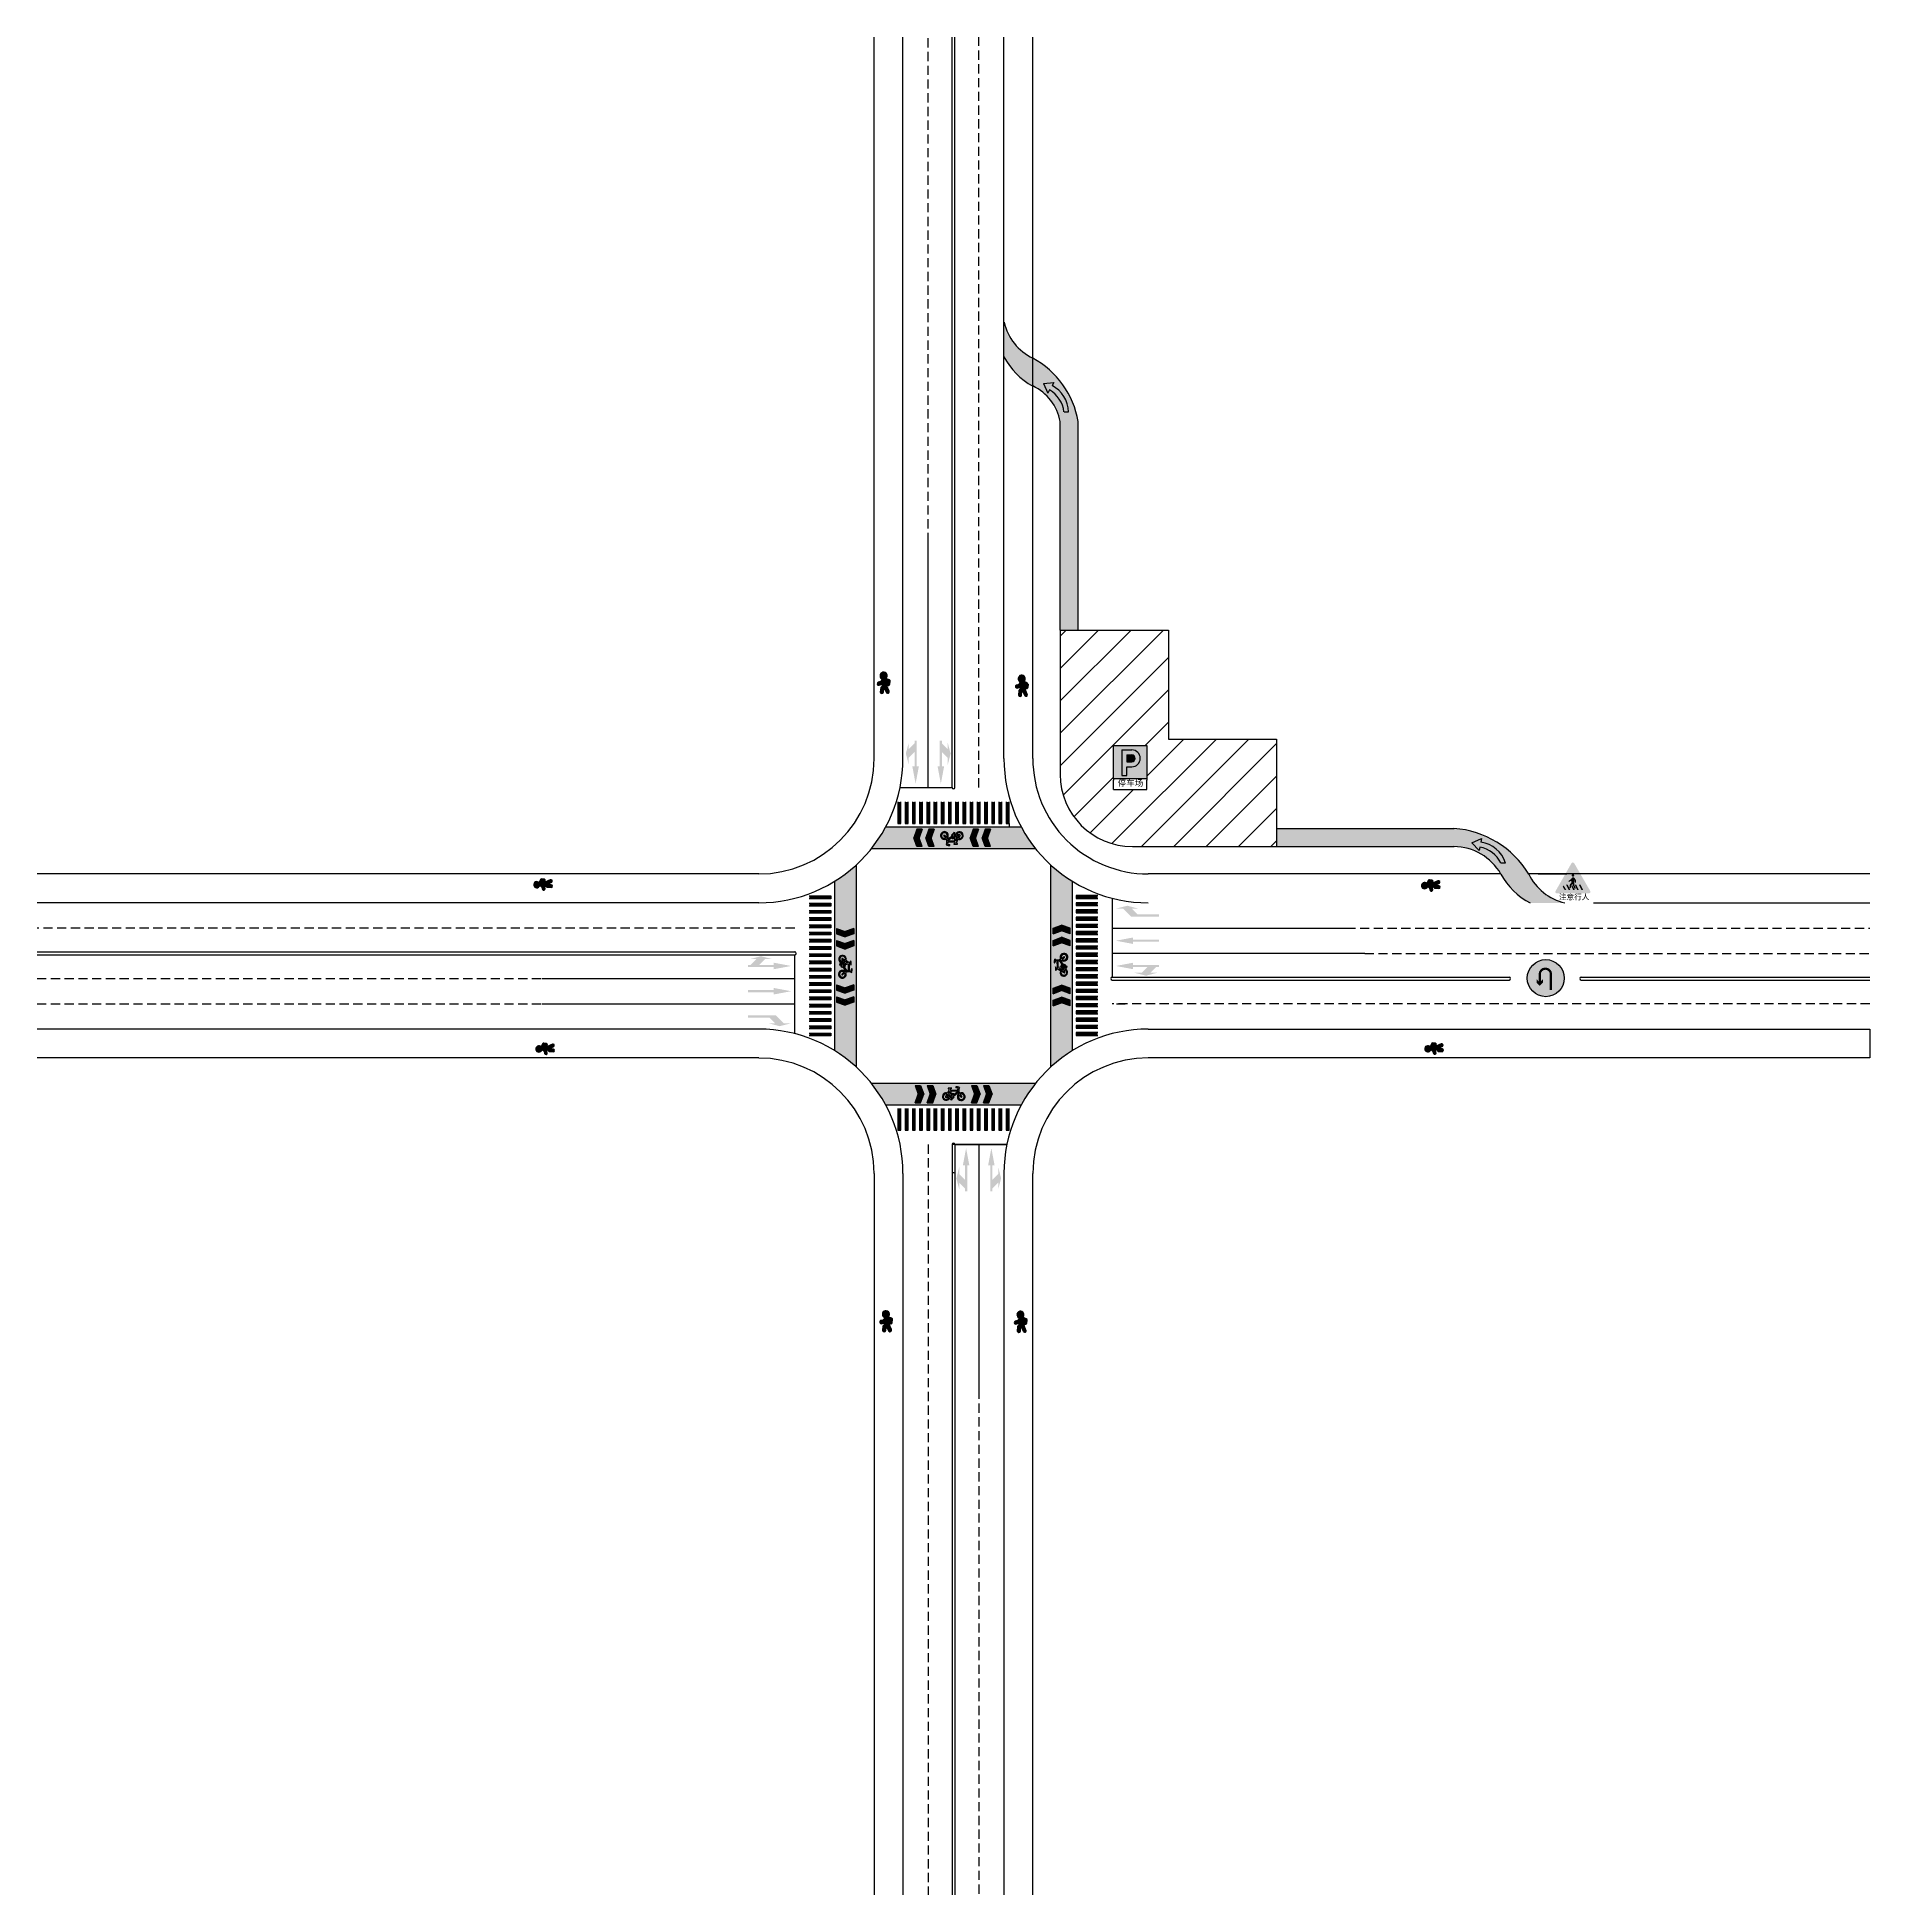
# Model space of a CAD drawing. Header units: millimetres. Extents: x 6292 to 6871, y 8066 to 8345.
# Drawn here: x 6617.3 to 6871.3, y 8066.3 to 8323.8 of the extents above; entities that cross this region are included whole.
import ezdxf

# ---------------------------------------------------------------- set-up
doc = ezdxf.new("R2010")
doc.units = ezdxf.units.MM
doc.header["$LTSCALE"] = 0.2
doc.linetypes.add('HIDDEN', pattern=[9.525, 6.35, -3.175])
doc.layers.get('0').update_dxf_attribs({"color": 255, "lineweight": 25})
for name, color, linetype, lineweight in [('7号白', 7, 'Continuous', 25), ('粗实线', 255, 'Continuous', 30), ('黄实线', 2, 'Continuous', 25)]:
    doc.layers.add(name, color=color, linetype=linetype, lineweight=lineweight)
doc.layers.add('粗虚线', color=255, linetype='HIDDEN')
doc.styles.get("Standard").update_dxf_attribs({"font": '', "height": 20})
doc.styles.get('Standard').set_extended_font_data('仿宋_GB2312')

msp = doc.modelspace()

# ---------------------------------------------------------------- texts
at = {"color": 18, "true_color": 0x000000, "insert": (6767.02, 8220.85), "char_height": 0.846, "attachment_point": 1}
msp.add_mtext_dynamic_manual_height_columns('停车场', width=16.461, gutter_width=4.23, heights=[0], dxfattribs=at)
at = {"layer": '黄实线', "color": 18, "true_color": 0x000000, "insert": (6828.18, 8205.01), "char_height": 0.752, "attachment_point": 1}
msp.add_mtext_dynamic_manual_height_columns('注意行人', width=8.4612, gutter_width=3.76, heights=[0], dxfattribs=at)

# ---------------------------------------------------------------- hatches: boundary and pattern name
at = {"true_color": 0x105689}
h = msp.add_hatch(color=146, dxfattribs=at)
h.dxf.hatch_style = 1
h.paths.add_polyline_path([(6755.26, 8279.32, -0.226927), (6751.26, 8284.32), (6751.26, 8279.53, 0.151838), (6755.26, 8275.46)])
h = msp.add_hatch(color=146, dxfattribs=at)
h.dxf.hatch_style = 1
h.paths.add_polyline_path([(6755.26, 8279.32), (6755.26, 8275.46, -0.238734), (6759.05, 8270.52), (6759.05, 8241.63), (6761.55, 8241.63), (6761.55, 8270.52, 0.22685)])
at = {"true_color": 0xffffff}
h = msp.add_hatch(color=7, dxfattribs=at)
h.dxf.hatch_style = 1
h.paths.add_polyline_path([(6757.93, 8275.51), (6758.18, 8275.94), (6756.72, 8275.82), (6757.32, 8274.49), (6757.58, 8274.92, -0.231986), (6759.58, 8271.87), (6760.21, 8271.88, 0.278608)])
at = {"true_color": 0xcd6928}
h = msp.add_hatch(dxfattribs=at)
h.set_pattern_fill('ANSI31', color=32)
h.paths.add_polyline_path([(6759.05, 8221.63, 0.414214), (6769.05, 8211.63), (6789.05, 8211.63), (6789.05, 8226.52), (6774.05, 8226.52), (6774.05, 8241.63), (6759.05, 8241.63)])
h.paths.add_polyline_path([(6766.46, 8225.62), (6771.06, 8225.62), (6771.06, 8221.02), (6771.06, 8220.82), (6771.06, 8219.52), (6766.46, 8219.52), (6766.46, 8220.82), (6766.46, 8221.02)], flags=16)
h.paths.add_polyline_path([(6767.58, 8225.02), (6768.28, 8225.02), (6768.98, 8225.02, -1), (6768.98, 8222.68), (6768.28, 8222.68), (6768.28, 8221.48), (6767.58, 8221.48)], flags=0)
h.paths.add_polyline_path([(6768.28, 8224.32), (6768.98, 8224.32, -1), (6768.98, 8223.38), (6768.28, 8223.38)], flags=0)
h.paths.add_polyline_path([(6766.8, 8219.5), (6770.74, 8219.5), (6770.74, 8221.09), (6766.8, 8221.09)], flags=24)
h = msp.add_hatch(color=255)
h.dxf.hatch_style = 1
h.paths.add_polyline_path([(6738.86, 8226.32), (6738.86, 8225.92), (6738.06, 8225.12), (6738.06, 8226.02), (6737.66, 8224.52), (6738.06, 8222.92), (6738.06, 8223.92), (6738.86, 8224.72), (6738.86, 8222.72), (6738.56, 8222.72), (6739.01, 8220.32), (6739.46, 8222.72), (6739.16, 8222.72), (6739.16, 8226.32)])
edge = h.paths.add_edge_path(flags=17)
edge.add_line((6738.86, 8226.32), (6738.86, 8225.92))
h = msp.add_hatch(color=255)
h.dxf.hatch_style = 1
h.paths.add_polyline_path([(6742.66, 8226.32), (6742.66, 8225.92), (6743.46, 8225.12), (6743.46, 8226.02), (6743.86, 8224.52), (6743.46, 8222.92), (6743.46, 8223.92), (6742.66, 8224.72), (6742.66, 8222.72), (6742.96, 8222.72), (6742.51, 8220.32), (6742.06, 8222.72), (6742.36, 8222.72), (6742.36, 8226.32)])
edge = h.paths.add_edge_path(flags=17)
edge.add_line((6742.66, 8226.32), (6742.66, 8225.92))
h = msp.add_hatch(color=5)
h.dxf.hatch_style = 1
h.paths.add_polyline_path([(6768.28, 8224.32), (6768.28, 8223.38), (6768.98, 8223.38, 1), (6768.98, 8224.32)], flags=0)
h.paths.add_polyline_path([(6771.06, 8225.62), (6766.46, 8225.62), (6766.46, 8221.02), (6771.06, 8221.02)])
h.paths.add_polyline_path([(6768.98, 8222.68), (6768.28, 8222.68), (6768.28, 8221.48), (6767.58, 8221.48), (6767.58, 8225.02), (6768.28, 8225.02), (6768.98, 8225.02, -1)], flags=16)
h.paths.add_polyline_path([(6768.98, 8223.38), (6768.28, 8223.38), (6768.28, 8224.32), (6768.98, 8224.32, -1)], flags=0)
at = {"true_color": 0xffffff}
h = msp.add_hatch(color=7, dxfattribs=at)
h.dxf.hatch_style = 1
h.paths.add_polyline_path([(6767.58, 8221.48), (6768.28, 8221.48), (6768.28, 8222.68), (6768.98, 8222.68, 1), (6768.98, 8225.02), (6768.28, 8225.02), (6767.58, 8225.02)])
h.paths.add_polyline_path([(6768.28, 8224.32), (6768.98, 8224.32, -1), (6768.98, 8223.38), (6768.28, 8223.38)], flags=16)
h = msp.add_hatch(color=5)
h.dxf.hatch_style = 1
h.paths.add_polyline_path([(6768.98, 8223.38, 1), (6768.98, 8224.32), (6768.28, 8224.32), (6768.28, 8223.38)])
h = msp.add_hatch(color=255)
h.dxf.hatch_style = 1
h.paths.add_polyline_path([(6736.96, 8217.82), (6736.56, 8217.82), (6736.56, 8214.82), (6736.96, 8214.82)])
h = msp.add_hatch(color=255)
h.dxf.hatch_style = 1
h.paths.add_polyline_path([(6737.96, 8217.82), (6737.56, 8217.82), (6737.56, 8214.82), (6737.96, 8214.82)])
h = msp.add_hatch(color=255)
h.dxf.hatch_style = 1
h.paths.add_polyline_path([(6738.96, 8217.82), (6738.56, 8217.82), (6738.56, 8214.82), (6738.96, 8214.82)])
h = msp.add_hatch(color=255)
h.dxf.hatch_style = 1
h.paths.add_polyline_path([(6739.96, 8217.82), (6739.56, 8217.82), (6739.56, 8214.82), (6739.96, 8214.82)])
h = msp.add_hatch(color=255)
h.dxf.hatch_style = 1
h.paths.add_polyline_path([(6740.96, 8217.82), (6740.56, 8217.82), (6740.56, 8214.82), (6740.96, 8214.82)])
h = msp.add_hatch(color=255)
h.dxf.hatch_style = 1
h.paths.add_polyline_path([(6741.96, 8217.82), (6741.56, 8217.82), (6741.56, 8214.82), (6741.96, 8214.82)])
h = msp.add_hatch(color=255)
h.dxf.hatch_style = 1
h.paths.add_polyline_path([(6742.96, 8217.82), (6742.56, 8217.82), (6742.56, 8214.82), (6742.96, 8214.82)])
h = msp.add_hatch(color=255)
h.dxf.hatch_style = 1
h.paths.add_polyline_path([(6743.96, 8217.82), (6743.56, 8217.82), (6743.56, 8214.82), (6743.96, 8214.82)])
h = msp.add_hatch(color=255)
h.dxf.hatch_style = 1
h.paths.add_polyline_path([(6744.96, 8217.82), (6744.56, 8217.82), (6744.56, 8214.82), (6744.96, 8214.82)])
h = msp.add_hatch(color=255)
h.dxf.hatch_style = 1
h.paths.add_polyline_path([(6745.96, 8217.82), (6745.56, 8217.82), (6745.56, 8214.82), (6745.96, 8214.82)])
h = msp.add_hatch(color=255)
h.dxf.hatch_style = 1
h.paths.add_polyline_path([(6746.96, 8217.82), (6746.56, 8217.82), (6746.56, 8214.82), (6746.96, 8214.82)])
h = msp.add_hatch(color=255)
h.dxf.hatch_style = 1
h.paths.add_polyline_path([(6747.96, 8217.82), (6747.56, 8217.82), (6747.56, 8214.82), (6747.96, 8214.82)])
h = msp.add_hatch(color=255)
h.dxf.hatch_style = 1
h.paths.add_polyline_path([(6748.96, 8217.82), (6748.56, 8217.82), (6748.56, 8214.82), (6748.96, 8214.82)])
h = msp.add_hatch(color=255)
h.dxf.hatch_style = 1
h.paths.add_polyline_path([(6749.96, 8217.82), (6749.56, 8217.82), (6749.56, 8214.82), (6749.96, 8214.82)])
h = msp.add_hatch(color=255)
h.dxf.hatch_style = 1
h.paths.add_polyline_path([(6750.96, 8217.82), (6750.56, 8217.82), (6750.56, 8214.82), (6750.96, 8214.82)])
h = msp.add_hatch(color=255)
h.dxf.hatch_style = 1
h.paths.add_polyline_path([(6751.96, 8217.82), (6751.56, 8217.82), (6751.56, 8214.82), (6751.96, 8214.82)])
at = {"true_color": 0xf8991e}
h = msp.add_hatch(color=30, dxfattribs=at)
h.dxf.hatch_style = 1
h.paths.add_polyline_path([(6730.76, 8209.06, -0.047097), (6727.76, 8206.79), (6727.76, 8183.34, -0.047096), (6730.76, 8181.07)])
h.paths.add_polyline_path([(6730.46, 8200.28), (6730.46, 8199.52), (6729.26, 8199.09), (6728.07, 8199.52), (6728.07, 8200.28), (6729.26, 8199.85)], flags=16)
h.paths.add_polyline_path([(6730.46, 8198.61), (6730.46, 8197.84), (6729.26, 8197.42), (6728.07, 8197.84), (6728.07, 8198.61), (6729.26, 8198.18)], flags=16)
h.paths.add_polyline_path([(6729.37, 8195.81), (6729.77, 8195.58), (6729.89, 8195.58), (6729.97, 8195.7, -0.689607), (6730.07, 8195.69), (6730.07, 8195.26, -0.656062), (6730.04, 8195.24), (6729.93, 8195.42), (6729.83, 8195.42), (6729.78, 8195.38), (6729.79, 8194.38, 0.113285), (6729.88, 8194.39), (6730.06, 8194.33), (6730.11, 8194.63, -0.762839), (6730.23, 8194.65, -0.068179), (6730.19, 8194.24, -0.085421), (6730.13, 8194.14), (6730.05, 8194.23), (6729.86, 8194.27), (6729.61, 8194.27), (6729.35, 8194.16, -12.174219), (6729.24, 8194.3), (6729.38, 8194.32), (6729.38, 8194.37), (6728.96, 8194.94, -0.575923), (6728.61, 8195.2), (6728.56, 8195.23), (6728.51, 8195.21), (6728.51, 8195.18), (6728.44, 8195.21), (6728.49, 8195.4), (6728.56, 8195.39, 0.496138), (6728.59, 8195.3), (6728.63, 8195.28, -0.20048), (6728.77, 8195.41), (6728.77, 8195.5, -2.746477)], flags=16)
h.paths.add_polyline_path([(6729.27, 8195.87), (6728.87, 8196.1, 0.661122), (6728.77, 8196.03), (6728.77, 8195.62, -2.531892)], flags=0)
h.paths.add_polyline_path([(6728.87, 8195.94), (6729.19, 8195.75, -0.229226), (6728.87, 8195.61)], flags=0)
h.paths.add_polyline_path([(6729.13, 8195.08), (6729.1, 8195.08), (6729.07, 8195.03), (6729.54, 8194.39), (6729.66, 8194.41), (6729.66, 8195.35), (6729.11, 8195.22), (6729.11, 8195.18), (6729.14, 8195.14), (6729.23, 8195.13), (6729.24, 8195.17), (6729.29, 8195.16), (6729.26, 8194.98, -0.468432), (6729.19, 8195.01), (6729.19, 8195.04)], flags=0)
h.paths.add_polyline_path([(6729, 8195.17, -1), (6728.72, 8195.17, -1)], flags=0)
h.paths.add_polyline_path([(6729.14, 8194.2), (6728.95, 8194.09), (6728.79, 8193.96, 0.919212), (6728.9, 8193.88), (6729.21, 8194.1, -12.387186)], flags=0)
h.paths.add_polyline_path([(6730.46, 8192.47), (6730.46, 8191.71), (6729.26, 8191.29), (6728.07, 8191.71), (6728.07, 8192.47), (6729.26, 8192.05)], flags=16)
h.paths.add_polyline_path([(6730.46, 8190.8), (6730.46, 8190.04), (6729.26, 8189.62), (6728.07, 8190.04), (6728.07, 8190.8), (6729.26, 8190.38)], flags=16)
h.paths.add_polyline_path([(6753.66, 8214.32), (6734.86, 8214.32, -0.045072), (6732.87, 8211.32), (6755.65, 8211.32, -0.045072)])
h.paths.add_polyline_path([(6738.75, 8212.82), (6739.17, 8214.01), (6739.93, 8214.01), (6739.51, 8212.82), (6739.93, 8211.62), (6739.17, 8211.62)], flags=16)
h.paths.add_polyline_path([(6740.42, 8212.82), (6740.84, 8214.01), (6741.6, 8214.01), (6741.18, 8212.82), (6741.6, 8211.62), (6740.84, 8211.62)], flags=16)
h.paths.add_polyline_path([(6743.39, 8212.78), (6743.4, 8212.63), (6743.45, 8212.63), (6744.02, 8213.05, -0.575923), (6744.28, 8213.41), (6744.31, 8213.46), (6744.29, 8213.51), (6744.27, 8213.51), (6744.29, 8213.57), (6744.48, 8213.53), (6744.47, 8213.45, 0.496138), (6744.38, 8213.43), (6744.36, 8213.39, -0.20048), (6744.49, 8213.24), (6744.58, 8213.24, -2.746477), (6744.89, 8212.64), (6744.66, 8212.25), (6744.66, 8212.12), (6744.78, 8212.05, -0.689607), (6744.77, 8211.95), (6744.34, 8211.95, -0.656062), (6744.32, 8211.98), (6744.5, 8212.08), (6744.5, 8212.19), (6744.47, 8212.24), (6743.46, 8212.22, 0.113285), (6743.47, 8212.13), (6743.41, 8211.96), (6743.71, 8211.9, -0.762839), (6743.73, 8211.79, -0.068179), (6743.32, 8211.83, -0.085421), (6743.23, 8211.89), (6743.31, 8211.96), (6743.35, 8212.16), (6743.35, 8212.41), (6743.24, 8212.67, -12.174219)], flags=16)
h.paths.add_polyline_path([(6743.29, 8212.88), (6743.17, 8213.07), (6743.04, 8213.22, 0.919212), (6742.96, 8213.12), (6743.18, 8212.8, -12.387186)], flags=0)
h.paths.add_polyline_path([(6744.16, 8212.88), (6744.16, 8212.92), (6744.11, 8212.95), (6743.47, 8212.47), (6743.5, 8212.35), (6744.44, 8212.35), (6744.31, 8212.91), (6744.26, 8212.91), (6744.22, 8212.87), (6744.21, 8212.79), (6744.25, 8212.78), (6744.25, 8212.73), (6744.06, 8212.75, -0.468432), (6744.09, 8212.82), (6744.12, 8212.82)], flags=0)
h.paths.add_polyline_path([(6744.39, 8213.16, -1), (6744.12, 8213.16, -1)], flags=0)
h.paths.add_polyline_path([(6744.69, 8213.15), (6745.02, 8213.15), (6744.83, 8212.82, -0.229226)], flags=0)
h.paths.add_polyline_path([(6744.7, 8213.24, -2.531892), (6744.95, 8212.75), (6745.18, 8213.15, 0.661122), (6745.11, 8213.24)], flags=0)
h.paths.add_polyline_path([(6746.55, 8212.82), (6746.98, 8214.01), (6747.74, 8214.01), (6747.31, 8212.82), (6747.74, 8211.62), (6746.98, 8211.62)], flags=16)
h.paths.add_polyline_path([(6748.22, 8212.82), (6748.65, 8214.01), (6749.41, 8214.01), (6748.99, 8212.82), (6749.41, 8211.62), (6748.65, 8211.62)], flags=16)
h.paths.add_polyline_path([(6760.75, 8206.8, -0.047117), (6757.75, 8209.07), (6757.75, 8181.06, -0.047121), (6760.75, 8183.33)])
h.paths.add_polyline_path([(6759.25, 8200.72), (6760.45, 8200.29), (6760.45, 8199.53), (6759.25, 8199.96), (6758.06, 8199.53), (6758.06, 8200.29)], flags=16)
h.paths.add_polyline_path([(6759.25, 8199.04), (6760.45, 8198.62), (6760.45, 8197.86), (6759.25, 8198.28), (6758.06, 8197.86), (6758.06, 8198.62)], flags=16)
h.paths.add_polyline_path([(6759.2, 8195.9), (6759.06, 8195.88), (6759.06, 8195.83), (6759.48, 8195.26, -0.575923), (6759.84, 8195), (6759.88, 8194.97), (6759.93, 8194.99), (6759.93, 8195.01), (6760, 8194.99), (6759.96, 8194.8), (6759.88, 8194.81, 0.496138), (6759.86, 8194.9), (6759.82, 8194.92, -0.20048), (6759.67, 8194.79), (6759.67, 8194.7, -2.746477), (6759.07, 8194.39), (6758.68, 8194.62), (6758.55, 8194.62), (6758.48, 8194.5, -0.689607), (6758.38, 8194.51), (6758.38, 8194.94, -0.656062), (6758.41, 8194.96), (6758.51, 8194.78), (6758.61, 8194.78), (6758.67, 8194.81), (6758.65, 8195.82, 0.113285), (6758.56, 8195.81), (6758.39, 8195.87), (6758.33, 8195.57, -0.762839), (6758.22, 8195.55, -0.068179), (6758.26, 8195.96, -0.085421), (6758.32, 8196.06), (6758.39, 8195.97), (6758.59, 8195.93), (6758.84, 8195.93), (6759.1, 8196.04, -12.174219)], flags=16)
h.paths.add_polyline_path([(6759.31, 8196), (6759.5, 8196.11), (6759.65, 8196.24, 0.919212), (6759.55, 8196.32), (6759.23, 8196.1, -12.387186)], flags=0)
h.paths.add_polyline_path([(6759.31, 8195.12), (6759.35, 8195.12), (6759.37, 8195.17), (6758.9, 8195.81), (6758.78, 8195.78), (6758.78, 8194.84), (6759.34, 8194.97), (6759.34, 8195.02), (6759.3, 8195.06), (6759.22, 8195.07), (6759.21, 8195.03), (6759.16, 8195.03), (6759.18, 8195.22, -0.468432), (6759.25, 8195.19), (6759.25, 8195.16)], flags=0)
h.paths.add_polyline_path([(6759.72, 8195.02, -1), (6759.45, 8195.02, -1)], flags=0)
h.paths.add_polyline_path([(6759.58, 8194.59), (6759.58, 8194.26), (6759.25, 8194.45, -0.229226)], flags=0)
h.paths.add_polyline_path([(6759.67, 8194.58, -2.531892), (6759.18, 8194.33), (6759.58, 8194.1, 0.661122), (6759.67, 8194.17)], flags=0)
h.paths.add_polyline_path([(6759.25, 8192.42), (6760.45, 8191.99), (6760.45, 8191.23), (6759.25, 8191.66), (6758.06, 8191.23), (6758.06, 8191.99)], flags=16)
h.paths.add_polyline_path([(6759.25, 8190.75), (6760.45, 8190.32), (6760.45, 8189.56), (6759.25, 8189.98), (6758.06, 8189.56), (6758.06, 8190.32)], flags=16)
h.paths.add_polyline_path([(6755.65, 8178.82), (6732.87, 8178.82, -0.045072), (6734.86, 8175.82), (6753.66, 8175.82, -0.045072)])
h.paths.add_polyline_path([(6749.61, 8177.32), (6749.18, 8176.12), (6748.42, 8176.12), (6748.85, 8177.32), (6748.42, 8178.51), (6749.18, 8178.51)], flags=16)
h.paths.add_polyline_path([(6747.94, 8177.32), (6747.51, 8176.12), (6746.75, 8176.12), (6747.17, 8177.32), (6746.75, 8178.51), (6747.51, 8178.51)], flags=16)
h.paths.add_polyline_path([(6744.95, 8177.32), (6744.94, 8177.47), (6744.89, 8177.47), (6744.32, 8177.04, -0.575923), (6744.06, 8176.69), (6744.03, 8176.64), (6744.05, 8176.59), (6744.07, 8176.59), (6744.05, 8176.52), (6743.86, 8176.57), (6743.87, 8176.65, 0.496138), (6743.96, 8176.67), (6743.98, 8176.71, -0.20048), (6743.85, 8176.85), (6743.76, 8176.85, -2.746477), (6743.45, 8177.45), (6743.68, 8177.85), (6743.68, 8177.97), (6743.56, 8178.05, -0.689607), (6743.57, 8178.15), (6744, 8178.15, -0.656062), (6744.02, 8178.12), (6743.84, 8178.02), (6743.84, 8177.91), (6743.87, 8177.86), (6744.88, 8177.87, 0.113285), (6744.87, 8177.97), (6744.93, 8178.14), (6744.63, 8178.19, -0.762839), (6744.61, 8178.31, -0.068179), (6745.02, 8178.27, -0.085421), (6745.11, 8178.21), (6745.03, 8178.13), (6744.99, 8177.94), (6744.99, 8177.69), (6745.1, 8177.43, -12.174219)], flags=16)
h.paths.add_polyline_path([(6745.05, 8177.22), (6745.17, 8177.03), (6745.3, 8176.87, 0.919212), (6745.38, 8176.98), (6745.16, 8177.29, -12.387186)], flags=0)
h.paths.add_polyline_path([(6744.18, 8177.21), (6744.18, 8177.18), (6744.23, 8177.15), (6744.87, 8177.62), (6744.84, 8177.74), (6743.9, 8177.74), (6744.03, 8177.19), (6744.08, 8177.19), (6744.12, 8177.22), (6744.13, 8177.31), (6744.09, 8177.32), (6744.09, 8177.37), (6744.28, 8177.34, -0.468432), (6744.25, 8177.27), (6744.22, 8177.27)], flags=0)
h.paths.add_polyline_path([(6743.95, 8176.94, -1), (6744.22, 8176.94, -1)], flags=0)
h.paths.add_polyline_path([(6743.65, 8176.95), (6743.32, 8176.95), (6743.51, 8177.27, -0.229226)], flags=0)
h.paths.add_polyline_path([(6743.64, 8176.85, -2.531892), (6743.39, 8177.35), (6743.16, 8176.95, 0.661122), (6743.23, 8176.85)], flags=0)
h.paths.add_polyline_path([(6741.8, 8177.32), (6741.38, 8176.12), (6740.62, 8176.12), (6741.04, 8177.32), (6740.62, 8178.51), (6741.38, 8178.51)], flags=16)
h.paths.add_polyline_path([(6740.13, 8177.32), (6739.71, 8176.12), (6738.95, 8176.12), (6739.37, 8177.32), (6738.95, 8178.51), (6739.71, 8178.51)], flags=16)
h = msp.add_hatch(color=30, dxfattribs=at)
h.dxf.hatch_style = 1
h.paths.add_polyline_path([(6759.23, 8196.1), (6759.57, 8196.34, -0.736031), (6759.65, 8196.24), (6759.5, 8196.11), (6759.31, 8196, 12.387186)])
h.paths.add_polyline_path([(6758.9, 8195.81), (6758.78, 8195.78), (6758.78, 8194.84), (6759.34, 8194.97), (6759.34, 8194.98, -0.044399), (6759.33, 8195.02), (6759.3, 8195.06), (6759.22, 8195.07), (6759.21, 8195.03), (6759.16, 8195.03), (6759.18, 8195.22, -0.468432), (6759.25, 8195.19), (6759.25, 8195.16), (6759.31, 8195.12), (6759.35, 8195.12), (6759.37, 8195.17)])
h.paths.add_polyline_path([(6759.45, 8195.02, 1), (6759.72, 8195.02, 1)])
h.paths.add_polyline_path([(6759.58, 8194.71), (6759.58, 8194.77, -0.214298), (6759.39, 8194.86), (6758.85, 8194.69), (6759.15, 8194.52, -0.236956)])
h.paths.add_polyline_path([(6759.58, 8194.59, 0.229226), (6759.25, 8194.45), (6759.58, 8194.26)])
h.paths.add_polyline_path([(6759.67, 8194.58), (6759.67, 8194.17, -0.661122), (6759.58, 8194.1), (6759.18, 8194.33, 2.531892)])
h.paths.add_polyline_path([(6745.16, 8177.29), (6745.4, 8176.96, -0.736031), (6745.3, 8176.87), (6745.17, 8177.03), (6745.05, 8177.22, 12.387186)])
h.paths.add_polyline_path([(6744.87, 8177.62), (6744.84, 8177.74), (6743.9, 8177.74), (6744.03, 8177.19), (6744.04, 8177.19, -0.044399), (6744.08, 8177.2), (6744.12, 8177.22), (6744.13, 8177.31), (6744.09, 8177.32), (6744.09, 8177.37), (6744.28, 8177.34, -0.468432), (6744.25, 8177.27), (6744.22, 8177.27), (6744.18, 8177.21), (6744.18, 8177.18), (6744.23, 8177.15)])
h.paths.add_polyline_path([(6743.95, 8176.94, 1), (6744.22, 8176.94, 1)])
h.paths.add_polyline_path([(6743.75, 8177.67), (6743.58, 8177.38, -0.236956), (6743.77, 8176.95), (6743.83, 8176.95, -0.214298), (6743.92, 8177.14)])
h.paths.add_polyline_path([(6743.51, 8177.27), (6743.32, 8176.95), (6743.65, 8176.95, 0.229226)])
h.paths.add_polyline_path([(6743.39, 8177.35, 2.531892), (6743.64, 8176.85), (6743.23, 8176.85, -0.661122), (6743.16, 8176.95)])
h.paths.add_polyline_path([(6728.95, 8194.09), (6729.14, 8194.2, 12.387186), (6729.21, 8194.1), (6728.88, 8193.86, -0.736031), (6728.79, 8193.96)])
h.paths.add_polyline_path([(6729.66, 8195.35), (6729.11, 8195.22), (6729.11, 8195.22, -0.044399), (6729.11, 8195.18), (6729.14, 8195.14), (6729.23, 8195.13), (6729.24, 8195.17), (6729.29, 8195.16), (6729.26, 8194.98, -0.468432), (6729.19, 8195.01), (6729.19, 8195.04), (6729.13, 8195.08), (6729.1, 8195.08), (6729.07, 8195.03), (6729.54, 8194.39), (6729.66, 8194.41)])
h.paths.add_polyline_path([(6728.72, 8195.17, 1), (6729, 8195.17, 1)])
h.paths.add_polyline_path([(6729.59, 8195.5), (6729.3, 8195.68, -0.236956), (6728.87, 8195.48), (6728.87, 8195.43, -0.214298), (6729.06, 8195.34)])
h.paths.add_polyline_path([(6728.87, 8195.94), (6728.87, 8195.61, 0.229226), (6729.19, 8195.75)])
h.paths.add_polyline_path([(6728.77, 8195.62), (6728.77, 8196.03, -0.661122), (6728.87, 8196.1), (6729.27, 8195.87, 2.531892)])
h.paths.add_polyline_path([(6743.04, 8213.22), (6743.17, 8213.07), (6743.29, 8212.88, 12.387186), (6743.18, 8212.8), (6742.94, 8213.14, -0.736031)])
h.paths.add_polyline_path([(6744.31, 8212.91), (6744.3, 8212.91, -0.044399), (6744.26, 8212.9), (6744.22, 8212.87), (6744.21, 8212.79), (6744.25, 8212.78), (6744.25, 8212.73), (6744.06, 8212.75, -0.468432), (6744.09, 8212.82), (6744.12, 8212.82), (6744.16, 8212.88), (6744.16, 8212.92), (6744.11, 8212.95), (6743.47, 8212.47), (6743.5, 8212.35), (6744.44, 8212.35)])
h.paths.add_polyline_path([(6744.12, 8213.16, 1), (6744.39, 8213.16, 1)])
h.paths.add_polyline_path([(6744.57, 8213.15), (6744.51, 8213.15, -0.214298), (6744.42, 8212.96), (6744.59, 8212.42), (6744.76, 8212.72, -0.236956)])
h.paths.add_polyline_path([(6745.02, 8213.15), (6744.69, 8213.15, 0.229226), (6744.83, 8212.82)])
h.paths.add_polyline_path([(6744.7, 8213.24), (6745.11, 8213.24, -0.661122), (6745.18, 8213.15), (6744.95, 8212.75, 2.531892)])
at = {"true_color": 0xffffff}
h = msp.add_hatch(color=7, dxfattribs=at)
h.dxf.hatch_style = 1
h.paths.add_polyline_path([(6739.17, 8211.62), (6739.93, 8211.62), (6739.51, 8212.82), (6739.93, 8214.01), (6739.17, 8214.01), (6738.75, 8212.82)])
h = msp.add_hatch(color=7, dxfattribs=at)
h.dxf.hatch_style = 1
h.paths.add_polyline_path([(6740.84, 8211.62), (6741.6, 8211.62), (6741.18, 8212.82), (6741.6, 8214.01), (6740.84, 8214.01), (6740.42, 8212.82)])
h = msp.add_hatch(color=7, dxfattribs=at)
h.dxf.hatch_style = 1
h.paths.add_polyline_path([(6746.98, 8211.62), (6747.74, 8211.62), (6747.31, 8212.82), (6747.74, 8214.01), (6746.98, 8214.01), (6746.55, 8212.82)])
h = msp.add_hatch(color=7, dxfattribs=at)
h.dxf.hatch_style = 1
h.paths.add_polyline_path([(6748.65, 8211.62), (6749.41, 8211.62), (6748.99, 8212.82), (6749.41, 8214.01), (6748.65, 8214.01), (6748.22, 8212.82)])
at = {"true_color": 0x105689}
h = msp.add_hatch(color=146, dxfattribs=at)
h.dxf.hatch_style = 1
h.paths.add_polyline_path([(6813.63, 8214.13), (6789.05, 8214.13), (6789.05, 8211.63), (6813.63, 8211.63, -0.263904), (6820.13, 8207.82), (6823.99, 8207.82, 0.241195)])
at = {"true_color": 0xffffff}
h = msp.add_hatch(color=7, dxfattribs=at)
h.dxf.hatch_style = 1
h.paths.add_polyline_path([(6817.36, 8212.23), (6817.45, 8212.72), (6816.11, 8212.13), (6817.12, 8211.07), (6817.22, 8211.56, -0.231986), (6820.12, 8209.34), (6820.78, 8209.34, 0.293536)])
h = msp.add_hatch(color=7, dxfattribs=at)
h.dxf.hatch_style = 1
h.paths.add_polyline_path([(6809.95, 8206.06), (6810.01, 8206.06), (6810.25, 8205.84), (6810.33, 8205.55, 0.857044), (6810.7, 8205.65), (6810.59, 8206.05), (6810.5, 8206.14), (6810.63, 8206.14), (6810.99, 8205.85), (6811.53, 8205.8, 0.85262), (6811.54, 8206.18), (6811.15, 8206.21), (6811.07, 8206.28), (6811.61, 8206.55, 0.905947), (6811.41, 8206.87), (6810.67, 8206.56), (6810.32, 8206.51), (6810.34, 8206.61), (6810.5, 8206.58, 1.045404), (6810.55, 8206.97), (6810.22, 8207.01, 0.348), (6810.05, 8206.9), (6809.87, 8206.48, 3.731253)])
at = {"true_color": 0x105689}
h = msp.add_hatch(color=146, dxfattribs=at)
h.dxf.hatch_style = 1
h.paths.add_polyline_path([(6823.99, 8207.82), (6820.13, 8207.82, 0.151838), (6824.2, 8203.82), (6828.99, 8203.82, -0.226927)])
h = msp.add_hatch(color=255)
h.dxf.hatch_style = 1
h.paths.add_polyline_path([(6724.26, 8204.37), (6724.26, 8204.77), (6727.26, 8204.77), (6727.26, 8204.37)])
h = msp.add_hatch(color=255)
h.dxf.hatch_style = 1
h.paths.add_polyline_path([(6764.26, 8204.43), (6764.26, 8204.83), (6761.26, 8204.83), (6761.26, 8204.43)])
h = msp.add_hatch(color=255)
h.dxf.hatch_style = 1
h.paths.add_polyline_path([(6724.26, 8203.37), (6724.26, 8203.77), (6727.26, 8203.77), (6727.26, 8203.37)])
h = msp.add_hatch(color=255)
h.dxf.hatch_style = 1
h.paths.add_polyline_path([(6724.26, 8202.37), (6724.26, 8202.77), (6727.26, 8202.77), (6727.26, 8202.37)])
h = msp.add_hatch(color=255)
h.dxf.hatch_style = 1
h.paths.add_polyline_path([(6724.26, 8201.37), (6724.26, 8201.77), (6727.26, 8201.77), (6727.26, 8201.37)])
h = msp.add_hatch(color=255)
h.dxf.hatch_style = 1
h.paths.add_polyline_path([(6764.26, 8203.43), (6764.26, 8203.83), (6761.26, 8203.83), (6761.26, 8203.43)])
h = msp.add_hatch(color=255)
h.dxf.hatch_style = 1
h.paths.add_polyline_path([(6764.26, 8202.43), (6764.26, 8202.83), (6761.26, 8202.83), (6761.26, 8202.43)])
h = msp.add_hatch(color=255)
h.dxf.hatch_style = 1
h.paths.add_polyline_path([(6764.26, 8201.43), (6764.26, 8201.83), (6761.26, 8201.83), (6761.26, 8201.43)])
h = msp.add_hatch(color=255)
h.dxf.hatch_style = 1
h.paths.add_polyline_path([(6772.76, 8201.92), (6768.86, 8201.92), (6767.76, 8203.02), (6766.76, 8203.02), (6768.36, 8203.42), (6769.86, 8203.02), (6768.96, 8203.02), (6769.76, 8202.22), (6772.76, 8202.22)])
h = msp.add_hatch(color=255)
h.dxf.hatch_style = 1
h.paths.add_polyline_path([(6724.26, 8200.37), (6724.26, 8200.77), (6727.26, 8200.77), (6727.26, 8200.37)])
h = msp.add_hatch(color=255)
h.dxf.hatch_style = 1
h.paths.add_polyline_path([(6724.26, 8199.37), (6724.26, 8199.77), (6727.26, 8199.77), (6727.26, 8199.37)])
at = {"true_color": 0xffffff}
h = msp.add_hatch(color=7, dxfattribs=at)
h.dxf.hatch_style = 1
h.paths.add_polyline_path([(6730.46, 8199.52), (6730.46, 8200.28), (6729.26, 8199.85), (6728.07, 8200.28), (6728.07, 8199.52), (6729.26, 8199.09)])
h = msp.add_hatch(color=7, dxfattribs=at)
h.dxf.hatch_style = 1
h.paths.add_polyline_path([(6758.06, 8200.29), (6758.06, 8199.53), (6759.25, 8199.96), (6760.45, 8199.53), (6760.45, 8200.29), (6759.25, 8200.72)])
h = msp.add_hatch(color=7, dxfattribs=at)
h.dxf.hatch_style = 1
h.paths.add_polyline_path([(6758.06, 8198.62), (6758.06, 8197.86), (6759.25, 8198.28), (6760.45, 8197.86), (6760.45, 8198.62), (6759.25, 8199.04)])
h = msp.add_hatch(color=255)
h.dxf.hatch_style = 1
h.paths.add_polyline_path([(6764.26, 8200.43), (6764.26, 8200.83), (6761.26, 8200.83), (6761.26, 8200.43)])
h = msp.add_hatch(color=255)
h.dxf.hatch_style = 1
h.paths.add_polyline_path([(6764.26, 8199.43), (6764.26, 8199.83), (6761.26, 8199.83), (6761.26, 8199.43)])
h = msp.add_hatch(color=255)
h.dxf.hatch_style = 1
h.paths.add_polyline_path([(6764.26, 8198.43), (6764.26, 8198.83), (6761.26, 8198.83), (6761.26, 8198.43)])
h = msp.add_hatch(color=255)
h.dxf.hatch_style = 1
h.paths.add_polyline_path([(6769.16, 8198.12), (6766.76, 8198.57), (6769.16, 8199.02), (6769.16, 8198.72), (6772.76, 8198.72), (6772.76, 8198.42), (6769.16, 8198.42)])
h = msp.add_hatch(color=255)
h.dxf.hatch_style = 1
h.paths.add_polyline_path([(6715.76, 8195.22), (6716.16, 8195.22), (6716.96, 8196.02), (6716.06, 8196.02), (6717.56, 8196.42), (6719.16, 8196.02), (6718.16, 8196.02), (6717.36, 8195.22), (6719.36, 8195.22), (6719.36, 8195.52), (6721.76, 8195.07), (6719.36, 8194.62), (6719.36, 8194.92), (6715.76, 8194.92)])
edge = h.paths.add_edge_path(flags=17)
edge.add_line((6715.76, 8195.22), (6716.16, 8195.22))
h = msp.add_hatch(color=255)
h.dxf.hatch_style = 1
h.paths.add_polyline_path([(6724.26, 8198.37), (6724.26, 8198.77), (6727.26, 8198.77), (6727.26, 8198.37)])
h = msp.add_hatch(color=255)
h.dxf.hatch_style = 1
h.paths.add_polyline_path([(6724.26, 8197.37), (6724.26, 8197.77), (6727.26, 8197.77), (6727.26, 8197.37)])
h = msp.add_hatch(color=255)
h.dxf.hatch_style = 1
h.paths.add_polyline_path([(6724.26, 8196.37), (6724.26, 8196.77), (6727.26, 8196.77), (6727.26, 8196.37)])
h = msp.add_hatch(color=7, dxfattribs=at)
h.dxf.hatch_style = 1
h.paths.add_polyline_path([(6730.46, 8197.84), (6730.46, 8198.61), (6729.26, 8198.18), (6728.07, 8198.61), (6728.07, 8197.84), (6729.26, 8197.42)])
h = msp.add_hatch(color=255)
h.dxf.hatch_style = 1
h.paths.add_polyline_path([(6764.26, 8197.43), (6764.26, 8197.83), (6761.26, 8197.83), (6761.26, 8197.43)])
h = msp.add_hatch(color=255)
h.dxf.hatch_style = 1
h.paths.add_polyline_path([(6764.26, 8196.43), (6764.26, 8196.83), (6761.26, 8196.83), (6761.26, 8196.43)])
h = msp.add_hatch(color=255)
h.dxf.hatch_style = 1
h.paths.add_polyline_path([(6724.26, 8195.37), (6724.26, 8195.77), (6727.26, 8195.77), (6727.26, 8195.37)])
h = msp.add_hatch(color=255)
h.dxf.hatch_style = 1
h.paths.add_polyline_path([(6724.26, 8194.37), (6724.26, 8194.77), (6727.26, 8194.77), (6727.26, 8194.37)])
h = msp.add_hatch(color=255)
h.dxf.hatch_style = 1
h.paths.add_polyline_path([(6724.26, 8193.37), (6724.26, 8193.77), (6727.26, 8193.77), (6727.26, 8193.37)])
h = msp.add_hatch(color=255)
h.dxf.hatch_style = 1
h.paths.add_polyline_path([(6764.26, 8195.43), (6764.26, 8195.83), (6761.26, 8195.83), (6761.26, 8195.43)])
h = msp.add_hatch(color=255)
h.dxf.hatch_style = 1
h.paths.add_polyline_path([(6764.26, 8194.43), (6764.26, 8194.83), (6761.26, 8194.83), (6761.26, 8194.43)])
h = msp.add_hatch(color=255)
h.dxf.hatch_style = 1
h.paths.add_polyline_path([(6764.26, 8193.43), (6764.26, 8193.83), (6761.26, 8193.83), (6761.26, 8193.43)])
h = msp.add_hatch(color=255)
h.dxf.hatch_style = 1
h.paths.add_polyline_path([(6772.76, 8194.92), (6772.36, 8194.92), (6771.56, 8194.12), (6772.46, 8194.12), (6770.96, 8193.72), (6769.36, 8194.12), (6770.36, 8194.12), (6771.16, 8194.92), (6769.16, 8194.92), (6769.16, 8194.62), (6766.76, 8195.07), (6769.16, 8195.52), (6769.16, 8195.22), (6772.76, 8195.22)])
edge = h.paths.add_edge_path(flags=17)
edge.add_line((6772.76, 8194.92), (6772.36, 8194.92))
h = msp.add_hatch(color=255)
h.dxf.hatch_style = 1
h.paths.add_polyline_path([(6719.36, 8191.12), (6721.76, 8191.57), (6719.36, 8192.02), (6719.36, 8191.72), (6715.76, 8191.72), (6715.76, 8191.42), (6719.36, 8191.42)])
h = msp.add_hatch(color=255)
h.dxf.hatch_style = 1
h.paths.add_polyline_path([(6724.26, 8192.37), (6724.26, 8192.77), (6727.26, 8192.77), (6727.26, 8192.37)])
h = msp.add_hatch(color=255)
h.dxf.hatch_style = 1
h.paths.add_polyline_path([(6724.26, 8191.37), (6724.26, 8191.77), (6727.26, 8191.77), (6727.26, 8191.37)])
h = msp.add_hatch(color=7, dxfattribs=at)
h.dxf.hatch_style = 1
h.paths.add_polyline_path([(6730.46, 8191.71), (6730.46, 8192.47), (6729.26, 8192.05), (6728.07, 8192.47), (6728.07, 8191.71), (6729.26, 8191.29)])
h = msp.add_hatch(color=7, dxfattribs=at)
h.dxf.hatch_style = 1
h.paths.add_polyline_path([(6758.06, 8191.99), (6758.06, 8191.23), (6759.25, 8191.66), (6760.45, 8191.23), (6760.45, 8191.99), (6759.25, 8192.42)])
h = msp.add_hatch(color=255)
h.dxf.hatch_style = 1
h.paths.add_polyline_path([(6764.26, 8192.43), (6764.26, 8192.83), (6761.26, 8192.83), (6761.26, 8192.43)])
h = msp.add_hatch(color=255)
h.dxf.hatch_style = 1
h.paths.add_polyline_path([(6764.26, 8191.43), (6764.26, 8191.83), (6761.26, 8191.83), (6761.26, 8191.43)])
h = msp.add_hatch(color=255)
h.dxf.hatch_style = 1
h.paths.add_polyline_path([(6724.26, 8190.37), (6724.26, 8190.77), (6727.26, 8190.77), (6727.26, 8190.37)])
h = msp.add_hatch(color=255)
h.dxf.hatch_style = 1
h.paths.add_polyline_path([(6724.26, 8189.37), (6724.26, 8189.77), (6727.26, 8189.77), (6727.26, 8189.37)])
h = msp.add_hatch(color=255)
h.dxf.hatch_style = 1
h.paths.add_polyline_path([(6724.26, 8188.37), (6724.26, 8188.77), (6727.26, 8188.77), (6727.26, 8188.37)])
h = msp.add_hatch(color=7, dxfattribs=at)
h.dxf.hatch_style = 1
h.paths.add_polyline_path([(6730.46, 8190.04), (6730.46, 8190.8), (6729.26, 8190.38), (6728.07, 8190.8), (6728.07, 8190.04), (6729.26, 8189.62)])
h = msp.add_hatch(color=7, dxfattribs=at)
h.dxf.hatch_style = 1
h.paths.add_polyline_path([(6758.06, 8190.32), (6758.06, 8189.56), (6759.25, 8189.98), (6760.45, 8189.56), (6760.45, 8190.32), (6759.25, 8190.75)])
h = msp.add_hatch(color=255)
h.dxf.hatch_style = 1
h.paths.add_polyline_path([(6764.26, 8190.43), (6764.26, 8190.83), (6761.26, 8190.83), (6761.26, 8190.43)])
h = msp.add_hatch(color=255)
h.dxf.hatch_style = 1
h.paths.add_polyline_path([(6764.26, 8189.43), (6764.26, 8189.83), (6761.26, 8189.83), (6761.26, 8189.43)])
h = msp.add_hatch(color=255)
h.dxf.hatch_style = 1
h.paths.add_polyline_path([(6764.26, 8188.43), (6764.26, 8188.83), (6761.26, 8188.83), (6761.26, 8188.43)])
h = msp.add_hatch(color=255)
h.dxf.hatch_style = 1
h.paths.add_polyline_path([(6715.76, 8188.22), (6719.66, 8188.22), (6720.76, 8187.12), (6721.76, 8187.12), (6720.16, 8186.72), (6718.66, 8187.12), (6719.56, 8187.12), (6718.76, 8187.92), (6715.76, 8187.92)])
h = msp.add_hatch(color=255)
h.dxf.hatch_style = 1
h.paths.add_polyline_path([(6724.26, 8187.37), (6724.26, 8187.77), (6727.26, 8187.77), (6727.26, 8187.37)])
h = msp.add_hatch(color=255)
h.dxf.hatch_style = 1
h.paths.add_polyline_path([(6724.26, 8186.37), (6724.26, 8186.77), (6727.26, 8186.77), (6727.26, 8186.37)])
h = msp.add_hatch(color=255)
h.dxf.hatch_style = 1
h.paths.add_polyline_path([(6764.26, 8187.43), (6764.26, 8187.83), (6761.26, 8187.83), (6761.26, 8187.43)])
h = msp.add_hatch(color=255)
h.dxf.hatch_style = 1
h.paths.add_polyline_path([(6764.26, 8186.43), (6764.26, 8186.83), (6761.26, 8186.83), (6761.26, 8186.43)])
h = msp.add_hatch(color=255)
h.dxf.hatch_style = 1
h.paths.add_polyline_path([(6724.26, 8185.37), (6724.26, 8185.77), (6727.26, 8185.77), (6727.26, 8185.37)])
h = msp.add_hatch(color=255)
h.dxf.hatch_style = 1
h.paths.add_polyline_path([(6764.26, 8185.43), (6764.26, 8185.83), (6761.26, 8185.83), (6761.26, 8185.43)])
h = msp.add_hatch(color=7, dxfattribs=at)
h.dxf.hatch_style = 1
h.paths.add_polyline_path([(6739.71, 8178.51), (6738.95, 8178.51), (6739.37, 8177.32), (6738.95, 8176.12), (6739.71, 8176.12), (6740.13, 8177.32)])
h = msp.add_hatch(color=7, dxfattribs=at)
h.dxf.hatch_style = 1
h.paths.add_polyline_path([(6741.38, 8178.51), (6740.62, 8178.51), (6741.04, 8177.32), (6740.62, 8176.12), (6741.38, 8176.12), (6741.8, 8177.32)])
h = msp.add_hatch(color=7, dxfattribs=at)
h.dxf.hatch_style = 1
h.paths.add_polyline_path([(6747.51, 8178.51), (6746.75, 8178.51), (6747.17, 8177.32), (6746.75, 8176.12), (6747.51, 8176.12), (6747.94, 8177.32)])
h = msp.add_hatch(color=7, dxfattribs=at)
h.dxf.hatch_style = 1
h.paths.add_polyline_path([(6749.18, 8178.51), (6748.42, 8178.51), (6748.85, 8177.32), (6748.42, 8176.12), (6749.18, 8176.12), (6749.61, 8177.32)])
h = msp.add_hatch(color=255)
h.dxf.hatch_style = 1
h.paths.add_polyline_path([(6736.96, 8175.32), (6736.56, 8175.32), (6736.56, 8172.32), (6736.96, 8172.32)])
h = msp.add_hatch(color=255)
h.dxf.hatch_style = 1
h.paths.add_polyline_path([(6736.96, 8175.32), (6736.56, 8175.32), (6736.56, 8172.32), (6736.96, 8172.32)])
h = msp.add_hatch(color=255)
h.dxf.hatch_style = 1
h.paths.add_polyline_path([(6737.96, 8175.32), (6737.56, 8175.32), (6737.56, 8172.32), (6737.96, 8172.32)])
h = msp.add_hatch(color=255)
h.dxf.hatch_style = 1
h.paths.add_polyline_path([(6738.96, 8175.32), (6738.56, 8175.32), (6738.56, 8172.32), (6738.96, 8172.32)])
h = msp.add_hatch(color=255)
h.dxf.hatch_style = 1
h.paths.add_polyline_path([(6739.96, 8175.32), (6739.56, 8175.32), (6739.56, 8172.32), (6739.96, 8172.32)])
h = msp.add_hatch(color=255)
h.dxf.hatch_style = 1
h.paths.add_polyline_path([(6740.96, 8175.32), (6740.56, 8175.32), (6740.56, 8172.32), (6740.96, 8172.32)])
h = msp.add_hatch(color=255)
h.dxf.hatch_style = 1
h.paths.add_polyline_path([(6741.96, 8175.32), (6741.56, 8175.32), (6741.56, 8172.32), (6741.96, 8172.32)])
h = msp.add_hatch(color=255)
h.dxf.hatch_style = 1
h.paths.add_polyline_path([(6742.96, 8175.32), (6742.56, 8175.32), (6742.56, 8172.32), (6742.96, 8172.32)])
h = msp.add_hatch(color=255)
h.dxf.hatch_style = 1
h.paths.add_polyline_path([(6743.96, 8175.32), (6743.56, 8175.32), (6743.56, 8172.32), (6743.96, 8172.32)])
h = msp.add_hatch(color=255)
h.dxf.hatch_style = 1
h.paths.add_polyline_path([(6744.96, 8175.32), (6744.56, 8175.32), (6744.56, 8172.32), (6744.96, 8172.32)])
h = msp.add_hatch(color=255)
h.dxf.hatch_style = 1
h.paths.add_polyline_path([(6745.96, 8175.32), (6745.56, 8175.32), (6745.56, 8172.32), (6745.96, 8172.32)])
h = msp.add_hatch(color=255)
h.dxf.hatch_style = 1
h.paths.add_polyline_path([(6746.96, 8175.32), (6746.56, 8175.32), (6746.56, 8172.32), (6746.96, 8172.32)])
h = msp.add_hatch(color=255)
h.dxf.hatch_style = 1
h.paths.add_polyline_path([(6747.96, 8175.32), (6747.56, 8175.32), (6747.56, 8172.32), (6747.96, 8172.32)])
h = msp.add_hatch(color=255)
h.dxf.hatch_style = 1
h.paths.add_polyline_path([(6748.96, 8175.32), (6748.56, 8175.32), (6748.56, 8172.32), (6748.96, 8172.32)])
h = msp.add_hatch(color=255)
h.dxf.hatch_style = 1
h.paths.add_polyline_path([(6749.96, 8175.32), (6749.56, 8175.32), (6749.56, 8172.32), (6749.96, 8172.32)])
h = msp.add_hatch(color=255)
h.dxf.hatch_style = 1
h.paths.add_polyline_path([(6750.96, 8175.32), (6750.56, 8175.32), (6750.56, 8172.32), (6750.96, 8172.32)])
h = msp.add_hatch(color=255)
h.dxf.hatch_style = 1
h.paths.add_polyline_path([(6751.96, 8175.32), (6751.56, 8175.32), (6751.56, 8172.32), (6751.96, 8172.32)])
h = msp.add_hatch(color=255)
h.dxf.hatch_style = 1
h.paths.add_polyline_path([(6751.96, 8175.32), (6751.56, 8175.32), (6751.56, 8172.32), (6751.96, 8172.32)])
at = {"true_color": 0x636466}
h = msp.add_hatch(color=251, dxfattribs=at)
h.dxf.hatch_style = 1
h.paths.add_polyline_path([(6744.06, 8170.32), (6744.46, 8170.32, 1)])
at = {"true_color": 0xffffff}
h = msp.add_hatch(color=7, dxfattribs=at)
h.dxf.hatch_style = 1
h.paths.add_polyline_path([(6745.86, 8163.82), (6745.86, 8164.22), (6745.06, 8165.02), (6745.06, 8164.12), (6744.66, 8165.62), (6745.06, 8167.22), (6745.06, 8166.22), (6745.86, 8165.42), (6745.86, 8167.42), (6745.56, 8167.42), (6746.01, 8169.82), (6746.46, 8167.42), (6746.16, 8167.42), (6746.16, 8163.82)])
edge = h.paths.add_edge_path(flags=17)
edge.add_line((6745.86, 8163.82), (6745.86, 8164.22))
h = msp.add_hatch(color=7, dxfattribs=at)
h.dxf.hatch_style = 1
h.paths.add_polyline_path([(6749.66, 8163.82), (6749.66, 8164.22), (6750.46, 8165.02), (6750.46, 8164.12), (6750.86, 8165.62), (6750.46, 8167.22), (6750.46, 8166.22), (6749.66, 8165.42), (6749.66, 8167.42), (6749.96, 8167.42), (6749.51, 8169.82), (6749.06, 8167.42), (6749.36, 8167.42), (6749.36, 8163.82)])
edge = h.paths.add_edge_path(flags=17)
edge.add_line((6749.66, 8163.82), (6749.66, 8164.22))
at = {"true_color": 0x636466}
h = msp.add_hatch(color=251, dxfattribs=at)
h.dxf.hatch_style = 1
h.paths.add_polyline_path([(6744.06, 8166.32), (6744.46, 8166.32, 1)])
at = {"layer": '7号白', "true_color": 0xffffff}
h = msp.add_hatch(color=7, dxfattribs=at)
h.dxf.hatch_style = 1
h.paths.add_polyline_path([(6734.42, 8234.83), (6734.42, 8234.77), (6734.17, 8234.49), (6733.83, 8234.41, 1.020867), (6734.02, 8234), (6734.41, 8234.11), (6734.5, 8234.2), (6734.5, 8234.06), (6734.17, 8233.65), (6734.12, 8233.03, 0.958865), (6734.56, 8233.07), (6734.59, 8233.47), (6734.67, 8233.56), (6734.98, 8232.94, 0.905947), (6735.34, 8233.17), (6734.99, 8234.01), (6734.93, 8234.41), (6735.04, 8234.39), (6735.01, 8234.21, 1.045404), (6735.45, 8234.15), (6735.5, 8234.52, 0.348), (6735.38, 8234.72), (6734.9, 8234.93, 3.731253)])
h = msp.add_hatch(color=7, dxfattribs=at)
h.dxf.hatch_style = 1
h.paths.add_polyline_path([(6753.56, 8234.42), (6753.56, 8234.36), (6753.31, 8234.08), (6752.98, 8233.99, 0.857044), (6753.1, 8233.57), (6753.55, 8233.7), (6753.65, 8233.79), (6753.65, 8233.65), (6753.32, 8233.24), (6753.27, 8232.62, 0.85262), (6753.7, 8232.61), (6753.74, 8233.06), (6753.82, 8233.15), (6754.13, 8232.53, 0.905947), (6754.49, 8232.76), (6754.14, 8233.6), (6754.08, 8234), (6754.19, 8233.98), (6754.16, 8233.8, 0.992708), (6754.6, 8233.72), (6754.65, 8234.11, 0.348), (6754.53, 8234.31), (6754.04, 8234.52, 3.731253)])
h = msp.add_hatch(color=7, dxfattribs=at)
h.dxf.hatch_style = 1
h.paths.add_polyline_path([(6686.92, 8206.2), (6686.98, 8206.2), (6687.22, 8205.98), (6687.3, 8205.69, 0.857044), (6687.67, 8205.79), (6687.56, 8206.19), (6687.47, 8206.27), (6687.6, 8206.27), (6687.96, 8205.98), (6688.5, 8205.94, 0.85262), (6688.51, 8206.32), (6688.12, 8206.35), (6688.04, 8206.42), (6688.58, 8206.69, 0.905947), (6688.38, 8207.01), (6687.64, 8206.7), (6687.29, 8206.65), (6687.31, 8206.75), (6687.47, 8206.72, 1.045404), (6687.52, 8207.11), (6687.19, 8207.15, 0.348), (6687.02, 8207.04), (6686.84, 8206.62, 3.731253)])
at = {"layer": '7号白'}
h = msp.add_hatch(color=5, dxfattribs=at)
h.dxf.hatch_style = 1
h.paths.add_polyline_path([(6828.91, 8193.38, 1), (6823.78, 8193.38, 1)])
h = msp.add_hatch(color=5, dxfattribs=at)
h.dxf.hatch_style = 1
h.paths.add_polyline_path([(6823.78, 8193.38, 1), (6828.91, 8193.38, 1)])
h.paths.add_polyline_path([(6825.67, 8193.92), (6825.67, 8192.95), (6825.96, 8193.24), (6825.96, 8192.76), (6825.51, 8192.31), (6825.07, 8192.76), (6825.07, 8193.24), (6825.35, 8192.95), (6825.35, 8193.92, -1), (6827.23, 8193.92), (6827.23, 8191.72), (6826.91, 8191.72), (6826.91, 8193.92, 1)], flags=16)
at = {"layer": '7号白', "true_color": 0xffffff}
h = msp.add_hatch(color=7, dxfattribs=at)
h.dxf.hatch_style = 1
h.paths.add_polyline_path([(6826.91, 8193.92), (6826.91, 8191.72), (6827.23, 8191.72), (6827.23, 8193.92, 1), (6825.35, 8193.92), (6825.35, 8192.95), (6825.67, 8192.95), (6825.67, 8193.92, -1)])
h.paths.add_polyline_path([(6825.96, 8192.76), (6825.96, 8193.24), (6825.67, 8192.95), (6825.35, 8192.95), (6825.07, 8193.24), (6825.07, 8192.76), (6825.51, 8192.31)])
h = msp.add_hatch(color=7, dxfattribs=at)
h.dxf.hatch_style = 1
h.paths.add_polyline_path([(6687.21, 8183.43), (6687.27, 8183.43), (6687.51, 8183.21), (6687.59, 8182.92, 0.857044), (6687.96, 8183.02), (6687.85, 8183.42), (6687.76, 8183.5), (6687.89, 8183.5), (6688.25, 8183.21), (6688.79, 8183.17, 0.85262), (6688.8, 8183.55), (6688.41, 8183.58), (6688.33, 8183.65), (6688.87, 8183.92, 0.905947), (6688.67, 8184.24), (6687.93, 8183.93), (6687.58, 8183.88), (6687.6, 8183.98), (6687.76, 8183.95, 1.045404), (6687.81, 8184.34), (6687.48, 8184.38, 0.348), (6687.31, 8184.27), (6687.13, 8183.85, 3.731253)])
h = msp.add_hatch(color=7, dxfattribs=at)
h.dxf.hatch_style = 1
h.paths.add_polyline_path([(6810.41, 8183.45), (6810.46, 8183.45), (6810.71, 8183.23), (6810.78, 8182.94, 0.857044), (6811.15, 8183.04), (6811.04, 8183.44), (6810.96, 8183.52), (6811.09, 8183.52), (6811.44, 8183.23), (6811.98, 8183.19, 0.85262), (6812, 8183.57), (6811.6, 8183.6), (6811.52, 8183.67), (6812.06, 8183.94, 0.905947), (6811.86, 8184.26), (6811.12, 8183.95), (6810.77, 8183.9), (6810.79, 8184), (6810.95, 8183.97, 1.045404), (6811, 8184.36), (6810.67, 8184.4, 0.348), (6810.5, 8184.29), (6810.32, 8183.87, 3.731253)])
h = msp.add_hatch(color=7, dxfattribs=at)
h.dxf.hatch_style = 1
h.paths.add_polyline_path([(6734.74, 8146.34), (6734.74, 8146.27), (6734.49, 8145.99), (6734.16, 8145.91, 0.857044), (6734.27, 8145.48), (6734.73, 8145.61), (6734.82, 8145.71), (6734.82, 8145.56), (6734.49, 8145.16), (6734.44, 8144.54, 0.85262), (6734.88, 8144.52), (6734.91, 8144.97), (6734.99, 8145.06), (6735.3, 8144.45, 0.905947), (6735.66, 8144.68), (6735.31, 8145.52), (6735.26, 8145.92), (6735.37, 8145.9), (6735.34, 8145.71, 0.992708), (6735.77, 8145.64), (6735.82, 8146.03, 0.348), (6735.7, 8146.23), (6735.22, 8146.43, 3.731253)])
h = msp.add_hatch(color=7, dxfattribs=at)
h.dxf.hatch_style = 1
h.paths.add_polyline_path([(6753.39, 8146.27), (6753.39, 8146.2), (6753.14, 8145.93), (6752.81, 8145.84, 0.857044), (6752.92, 8145.41), (6753.38, 8145.55), (6753.47, 8145.64), (6753.47, 8145.49), (6753.14, 8145.09), (6753.09, 8144.47, 0.85262), (6753.53, 8144.46), (6753.56, 8144.91), (6753.64, 8145), (6753.95, 8144.38, 0.905947), (6754.31, 8144.61), (6753.96, 8145.45), (6753.91, 8145.85), (6754.02, 8145.83), (6753.99, 8145.64, 0.992708), (6754.42, 8145.57), (6754.47, 8145.96, 0.348), (6754.35, 8146.16), (6753.87, 8146.37, 3.731253)])
at = {"layer": '粗实线'}
h = msp.add_hatch(color=256, dxfattribs=at)
h.dxf.hatch_style = 1
h.paths.add_polyline_path([(6744.58, 8213.24), (6744.49, 8213.24, -0.096698), (6744.51, 8213.15), (6744.57, 8213.15, 0.236956), (6744.76, 8212.72), (6744.59, 8212.42), (6744.42, 8212.96, -0.123948), (6744.31, 8212.91), (6744.44, 8212.35), (6743.5, 8212.35), (6743.47, 8212.47), (6744.11, 8212.95), (6744.16, 8212.92), (6744.16, 8212.88), (6744.12, 8212.82), (6744.09, 8212.82, 0.468432), (6744.06, 8212.75), (6744.25, 8212.73), (6744.25, 8212.78), (6744.21, 8212.79), (6744.22, 8212.87), (6744.26, 8212.9, 0.802607), (6744.36, 8213.39), (6744.38, 8213.43, -0.299435), (6744.43, 8213.46), (6744.47, 8213.46), (6744.48, 8213.53), (6744.29, 8213.57), (6744.27, 8213.51), (6744.29, 8213.51), (6744.31, 8213.46), (6744.28, 8213.41, 0.575923), (6744.02, 8213.05), (6743.45, 8212.63), (6743.4, 8212.63), (6743.39, 8212.78, 12.174219), (6743.24, 8212.67), (6743.35, 8212.41), (6743.35, 8212.16), (6743.31, 8211.96), (6743.23, 8211.89, 0.085421), (6743.32, 8211.83, 0.068179), (6743.73, 8211.79, 0.762839), (6743.71, 8211.9), (6743.41, 8211.96), (6743.47, 8212.13, -0.113285), (6743.46, 8212.22), (6744.47, 8212.24), (6744.5, 8212.19), (6744.5, 8212.08), (6744.32, 8211.98, 0.656062), (6744.34, 8211.95), (6744.77, 8211.95, 0.689607), (6744.78, 8212.05), (6744.66, 8212.12), (6744.66, 8212.25), (6744.89, 8212.64, 2.746477)])
h.paths.add_polyline_path([(6744.95, 8212.75), (6745.18, 8213.15, 0.661122), (6745.11, 8213.24), (6744.7, 8213.24, -2.531892)], flags=16)
h.paths.add_polyline_path([(6744.83, 8212.82, -0.229226), (6744.69, 8213.15), (6745.02, 8213.15)], flags=16)
h.paths.add_polyline_path([(6744.12, 8213.16, -1), (6744.39, 8213.16, -1)], flags=16)
h.paths.add_polyline_path([(6743.29, 8212.88), (6743.17, 8213.07), (6743.04, 8213.22, 0.736031), (6742.94, 8213.14), (6743.18, 8212.8, -12.387186)], flags=16)
h = msp.add_hatch(color=256, dxfattribs=at)
h.dxf.hatch_style = 1
h.paths.add_polyline_path([(6728.77, 8195.5), (6728.77, 8195.41, -0.096698), (6728.87, 8195.43), (6728.87, 8195.48, 0.236956), (6729.3, 8195.68), (6729.59, 8195.5), (6729.06, 8195.34, -0.123948), (6729.11, 8195.22), (6729.66, 8195.35), (6729.66, 8194.41), (6729.54, 8194.39), (6729.07, 8195.03), (6729.1, 8195.08), (6729.13, 8195.08), (6729.19, 8195.04), (6729.19, 8195.01, 0.468432), (6729.26, 8194.98), (6729.29, 8195.16), (6729.24, 8195.17), (6729.23, 8195.13), (6729.14, 8195.14), (6729.11, 8195.18, 0.802607), (6728.63, 8195.28), (6728.59, 8195.3, -0.299435), (6728.55, 8195.35), (6728.55, 8195.39), (6728.49, 8195.4), (6728.44, 8195.21), (6728.51, 8195.18), (6728.51, 8195.21), (6728.56, 8195.23), (6728.61, 8195.2, 0.575923), (6728.96, 8194.94), (6729.38, 8194.37), (6729.38, 8194.32), (6729.24, 8194.3, 12.174219), (6729.35, 8194.16), (6729.61, 8194.27), (6729.86, 8194.27), (6730.05, 8194.23), (6730.13, 8194.14, 0.085421), (6730.19, 8194.24, 0.068179), (6730.23, 8194.65, 0.762839), (6730.11, 8194.63), (6730.06, 8194.33), (6729.88, 8194.39, -0.113285), (6729.79, 8194.38), (6729.78, 8195.38), (6729.83, 8195.42), (6729.93, 8195.42), (6730.04, 8195.24, 0.656062), (6730.07, 8195.26), (6730.07, 8195.69, 0.689607), (6729.97, 8195.7), (6729.89, 8195.58), (6729.77, 8195.58), (6729.37, 8195.81, 2.746477)])
h.paths.add_polyline_path([(6729.27, 8195.87), (6728.87, 8196.1, 0.661122), (6728.77, 8196.03), (6728.77, 8195.62, -2.531892)], flags=16)
h.paths.add_polyline_path([(6729.19, 8195.75, -0.229226), (6728.87, 8195.61), (6728.87, 8195.94)], flags=16)
h.paths.add_polyline_path([(6728.86, 8195.04, -1), (6728.86, 8195.31, -1)], flags=16)
h.paths.add_polyline_path([(6729.14, 8194.2), (6728.95, 8194.09), (6728.79, 8193.96, 0.736031), (6728.88, 8193.86), (6729.21, 8194.1, -12.387186)], flags=16)
h = msp.add_hatch(color=256, dxfattribs=at)
h.dxf.hatch_style = 1
h.paths.add_polyline_path([(6759.67, 8194.7), (6759.67, 8194.79, -0.096698), (6759.58, 8194.77), (6759.58, 8194.71, 0.236956), (6759.15, 8194.52), (6758.85, 8194.69), (6759.39, 8194.86, -0.123948), (6759.34, 8194.97), (6758.78, 8194.84), (6758.78, 8195.78), (6758.9, 8195.81), (6759.37, 8195.17), (6759.35, 8195.12), (6759.31, 8195.12), (6759.25, 8195.16), (6759.25, 8195.19, 0.468432), (6759.18, 8195.22), (6759.16, 8195.03), (6759.21, 8195.03), (6759.22, 8195.07), (6759.3, 8195.06), (6759.33, 8195.02, 0.802607), (6759.82, 8194.92), (6759.86, 8194.9, -0.299435), (6759.89, 8194.85), (6759.89, 8194.81), (6759.96, 8194.8), (6760, 8194.99), (6759.93, 8195.01), (6759.93, 8194.99), (6759.88, 8194.97), (6759.84, 8195, 0.575923), (6759.48, 8195.26), (6759.06, 8195.83), (6759.06, 8195.88), (6759.2, 8195.9, 12.174219), (6759.1, 8196.04), (6758.84, 8195.93), (6758.59, 8195.93), (6758.39, 8195.97), (6758.32, 8196.06, 0.085421), (6758.26, 8195.96, 0.068179), (6758.22, 8195.55, 0.762839), (6758.33, 8195.57), (6758.39, 8195.87), (6758.56, 8195.81, -0.113285), (6758.65, 8195.82), (6758.67, 8194.81), (6758.61, 8194.78), (6758.51, 8194.78), (6758.41, 8194.96, 0.656062), (6758.38, 8194.94), (6758.38, 8194.51, 0.689607), (6758.48, 8194.5), (6758.55, 8194.62), (6758.68, 8194.62), (6759.07, 8194.39, 2.746477)])
h.paths.add_polyline_path([(6759.18, 8194.33), (6759.58, 8194.1, 0.661122), (6759.67, 8194.17), (6759.67, 8194.58, -2.531892)], flags=16)
h.paths.add_polyline_path([(6759.25, 8194.45, -0.229226), (6759.58, 8194.59), (6759.58, 8194.26)], flags=16)
h.paths.add_polyline_path([(6759.58, 8195.16, -1), (6759.58, 8194.89, -1)], flags=16)
h.paths.add_polyline_path([(6759.31, 8196), (6759.5, 8196.11), (6759.65, 8196.24, 0.736031), (6759.57, 8196.34), (6759.23, 8196.1, -12.387186)], flags=16)
h = msp.add_hatch(color=256, dxfattribs=at)
h.dxf.hatch_style = 1
h.paths.add_polyline_path([(6743.76, 8176.85), (6743.85, 8176.85, -0.096698), (6743.83, 8176.95), (6743.77, 8176.95, 0.236956), (6743.58, 8177.38), (6743.75, 8177.67), (6743.92, 8177.14, -0.123948), (6744.03, 8177.19), (6743.9, 8177.74), (6744.84, 8177.74), (6744.87, 8177.62), (6744.23, 8177.15), (6744.18, 8177.18), (6744.18, 8177.21), (6744.22, 8177.27), (6744.25, 8177.27, 0.468432), (6744.28, 8177.34), (6744.09, 8177.37), (6744.09, 8177.32), (6744.13, 8177.31), (6744.12, 8177.22), (6744.08, 8177.2, 0.802607), (6743.98, 8176.71), (6743.96, 8176.67, -0.299435), (6743.91, 8176.63), (6743.87, 8176.63), (6743.86, 8176.57), (6744.05, 8176.52), (6744.07, 8176.59), (6744.05, 8176.59), (6744.03, 8176.64), (6744.06, 8176.69, 0.575923), (6744.32, 8177.04), (6744.89, 8177.47), (6744.94, 8177.47), (6744.95, 8177.32, 12.174219), (6745.1, 8177.43), (6744.99, 8177.69), (6744.99, 8177.94), (6745.03, 8178.13), (6745.11, 8178.21, 0.085421), (6745.02, 8178.27, 0.068179), (6744.61, 8178.31, 0.762839), (6744.63, 8178.19), (6744.93, 8178.14), (6744.87, 8177.97, -0.113285), (6744.88, 8177.87), (6743.87, 8177.86), (6743.84, 8177.91), (6743.84, 8178.02), (6744.02, 8178.12, 0.656062), (6744, 8178.15), (6743.57, 8178.15, 0.689607), (6743.56, 8178.05), (6743.68, 8177.97), (6743.68, 8177.85), (6743.45, 8177.45, 2.746477)])
h.paths.add_polyline_path([(6743.39, 8177.35), (6743.16, 8176.95, 0.661122), (6743.23, 8176.85), (6743.64, 8176.85, -2.531892)], flags=16)
h.paths.add_polyline_path([(6743.51, 8177.27, -0.229226), (6743.65, 8176.95), (6743.32, 8176.95)], flags=16)
h.paths.add_polyline_path([(6744.22, 8176.94, -1), (6743.95, 8176.94, -1)], flags=16)
h.paths.add_polyline_path([(6745.05, 8177.22), (6745.17, 8177.03), (6745.3, 8176.87, 0.736031), (6745.4, 8176.96), (6745.16, 8177.29, -12.387186)], flags=16)
at = {"layer": '黄实线', "true_color": 0x000000}
h = msp.add_hatch(color=18, dxfattribs=at)
h.dxf.hatch_style = 1
h.paths.add_polyline_path([(6827.74, 8205.51, 0.508046), (6827.81, 8205.15), (6832.37, 8205.15, 0.414214), (6832.54, 8205.41), (6830.29, 8209.31, 0.598326), (6829.91, 8209.3)])
at = {"layer": '黄实线', "true_color": 0xf8991e}
h = msp.add_hatch(color=30, dxfattribs=at)
h.dxf.hatch_style = 1
h.paths.add_polyline_path([(6830.11, 8208.93), (6828.14, 8205.52), (6832.09, 8205.52)])
at = {"layer": '黄实线', "true_color": 0x000000}
h = msp.add_hatch(color=18, dxfattribs=at)
h.dxf.hatch_style = 1
h.paths.add_polyline_path([(6829.92, 8207.62, 1), (6830.3, 8207.62, 1)])
h.paths.add_polyline_path([(6830.32, 8207.3, 0.557651), (6829.91, 8207.19, -0.081102), (6829.53, 8206.88, 0.414214), (6829.49, 8206.81, 0.548442), (6829.63, 8206.74), (6829.8, 8206.87), (6829.88, 8206.87), (6829.88, 8206.56), (6829.75, 8206.45, 0.126232), (6829.66, 8206.25), (6829.63, 8205.9, 0.757007), (6829.77, 8205.85, 0.075014), (6829.87, 8206.07), (6829.88, 8206.25), (6830.08, 8206.46, 0.118022), (6830.14, 8206.15), (6830.33, 8205.8, 0.879155), (6830.5, 8205.93), (6830.31, 8206.26), (6830.31, 8206.92), (6830.35, 8206.92), (6830.37, 8206.72, 0.871693), (6830.56, 8206.67), (6830.56, 8206.93)])
h.paths.add_polyline_path([(6828.83, 8206.23), (6828.7, 8206.07), (6828.97, 8205.59), (6829.2, 8205.59)])
h.paths.add_polyline_path([(6829.38, 8206.34), (6829.16, 8206.34), (6829.54, 8205.58), (6829.77, 8205.58)])
h.paths.add_polyline_path([(6829.99, 8206.32), (6829.91, 8206.06), (6830.15, 8205.59), (6830.38, 8205.59)])
h.paths.add_polyline_path([(6830.57, 8206.35), (6830.35, 8206.35), (6830.71, 8205.58), (6830.94, 8205.58)])
h.paths.add_polyline_path([(6831.16, 8206.34), (6830.93, 8206.34), (6831.31, 8205.59), (6831.54, 8205.59)])

# ---------------------------------------------------------------- linework, layer by layer
for p, q in [((6733.26, 8223.82), (6733.26, 8323.82)), ((6737.26, 8223.82), (6737.26, 8323.82)), ((6751.26, 8223.82), (6751.26, 8323.82)), ((6755.26, 8223.82), (6755.26, 8323.82)), ((6740.76, 8219.82), (6740.76, 8253.82)), ((6767.58, 8225.02), (6767.58, 8221.48)), ((6767.58, 8225.02), (6768.28, 8225.02)), ((6768.28, 8225.02), (6768.98, 8225.02)), ((6768.28, 8224.32), (6768.98, 8224.32)), ((6768.28, 8224.32), (6768.28, 8223.38)), ((6768.28, 8223.38), (6768.98, 8223.38)), ((6768.28, 8221.48), (6768.28, 8222.68)), ((6768.28, 8222.68), (6768.98, 8222.68)), ((6736.86, 8219.82), (6744.06, 8219.82)), ((6736.86, 8219.82), (6744.06, 8219.82)), ((6767.58, 8221.48), (6768.28, 8221.48)), ((6736.56, 8217.82), (6736.56, 8214.82)), ((6736.96, 8214.82), (6736.96, 8217.82)), ((6737.56, 8217.82), (6737.56, 8214.82)), ((6737.96, 8214.82), (6737.96, 8217.82)), ((6738.56, 8217.82), (6738.56, 8214.82)), ((6738.96, 8214.82), (6738.96, 8217.82)), ((6739.56, 8217.82), (6739.56, 8214.82)), ((6739.96, 8214.82), (6739.96, 8217.82)), ((6740.56, 8217.82), (6740.56, 8214.82)), ((6740.96, 8214.82), (6740.96, 8217.82)), ((6741.56, 8217.82), (6741.56, 8214.82)), ((6741.96, 8214.82), (6741.96, 8217.82)), ((6742.56, 8217.82), (6742.56, 8214.82)), ((6742.96, 8214.82), (6742.96, 8217.82)), ((6743.56, 8217.82), (6743.56, 8214.82)), ((6743.96, 8214.82), (6743.96, 8217.82)), ((6744.56, 8217.82), (6744.56, 8214.82)), ((6744.96, 8214.82), (6744.96, 8217.82)), ((6745.56, 8217.82), (6745.56, 8214.82)), ((6745.96, 8214.82), (6745.96, 8217.82)), ((6746.56, 8217.82), (6746.56, 8214.82)), ((6746.96, 8214.82), (6746.96, 8217.82)), ((6747.56, 8217.82), (6747.56, 8214.82)), ((6747.96, 8214.82), (6747.96, 8217.82)), ((6748.56, 8217.82), (6748.56, 8214.82)), ((6748.96, 8214.82), (6748.96, 8217.82)), ((6749.56, 8217.82), (6749.56, 8214.82)), ((6749.96, 8214.82), (6749.96, 8217.82)), ((6750.56, 8217.82), (6750.56, 8214.82)), ((6750.96, 8214.82), (6750.96, 8217.82)), ((6751.56, 8217.82), (6751.56, 8214.82)), ((6751.96, 8214.82), (6751.96, 8217.82)), ((6736.56, 8214.82), (6736.96, 8214.82)), ((6737.56, 8214.82), (6737.96, 8214.82)), ((6738.56, 8214.82), (6738.96, 8214.82)), ((6739.56, 8214.82), (6739.96, 8214.82)), ((6740.56, 8214.82), (6740.96, 8214.82)), ((6741.56, 8214.82), (6741.96, 8214.82)), ((6742.56, 8214.82), (6742.96, 8214.82)), ((6743.56, 8214.82), (6743.96, 8214.82)), ((6744.56, 8214.82), (6744.96, 8214.82)), ((6745.56, 8214.82), (6745.96, 8214.82)), ((6746.56, 8214.82), (6746.96, 8214.82)), ((6747.56, 8214.82), (6747.96, 8214.82)), ((6748.56, 8214.82), (6748.96, 8214.82)), ((6749.56, 8214.82), (6749.96, 8214.82)), ((6750.56, 8214.82), (6750.96, 8214.82)), ((6751.56, 8214.82), (6751.96, 8214.82)), ((6751.96, 8214.82), (6751.96, 8214.32)), ((6717.26, 8207.82), (6617.26, 8207.82)), ((6820.13, 8207.82), (6771.26, 8207.82)), ((6810.32, 8206.51), (6810.34, 8206.61)), ((6871.26, 8207.82), (6823.99, 8207.82)), ((6724.26, 8204.77), (6727.26, 8204.77)), ((6727.26, 8204.37), (6724.26, 8204.37)), ((6727.26, 8204.77), (6727.26, 8204.37)), ((6761.26, 8204.83), (6761.26, 8204.43)), ((6764.26, 8204.83), (6761.26, 8204.83)), ((6761.26, 8204.43), (6764.26, 8204.43)), ((6766.26, 8204.45), (6766.26, 8193.52)), ((6717.26, 8203.82), (6617.26, 8203.82)), ((6724.26, 8203.77), (6727.26, 8203.77)), ((6727.26, 8203.37), (6724.26, 8203.37)), ((6724.26, 8202.77), (6727.26, 8202.77)), ((6727.26, 8202.37), (6724.26, 8202.37)), ((6724.26, 8201.77), (6727.26, 8201.77)), ((6727.26, 8203.77), (6727.26, 8203.37)), ((6727.26, 8202.77), (6727.26, 8202.37)), ((6727.26, 8201.77), (6727.26, 8201.37)), ((6761.26, 8203.83), (6761.26, 8203.43)), ((6764.26, 8203.83), (6761.26, 8203.83)), ((6761.26, 8203.43), (6764.26, 8203.43)), ((6761.26, 8202.83), (6761.26, 8202.43)), ((6764.26, 8202.83), (6761.26, 8202.83)), ((6761.26, 8202.43), (6764.26, 8202.43)), ((6761.26, 8201.83), (6761.26, 8201.43)), ((6764.26, 8201.83), (6761.26, 8201.83)), ((6761.26, 8201.43), (6764.26, 8201.43)), ((6832.97, 8203.82), (6871.26, 8203.82)), ((6727.26, 8201.37), (6724.26, 8201.37)), ((6724.26, 8200.77), (6727.26, 8200.77)), ((6727.26, 8200.37), (6724.26, 8200.37)), ((6724.26, 8199.77), (6727.26, 8199.77)), ((6727.26, 8199.37), (6724.26, 8199.37)), ((6727.26, 8200.77), (6727.26, 8200.37)), ((6727.26, 8199.77), (6727.26, 8199.37)), ((6761.26, 8200.83), (6761.26, 8200.43)), ((6764.26, 8200.83), (6761.26, 8200.83)), ((6761.26, 8200.43), (6764.26, 8200.43)), ((6761.26, 8199.83), (6761.26, 8199.43)), ((6764.26, 8199.83), (6761.26, 8199.83)), ((6761.26, 8199.43), (6764.26, 8199.43)), ((6761.26, 8198.83), (6761.26, 8198.43)), ((6764.26, 8198.83), (6761.26, 8198.83)), ((6766.26, 8200.32), (6798.7, 8200.32)), ((6722.26, 8185.68), (6722.26, 8196.62)), ((6724.26, 8198.77), (6727.26, 8198.77)), ((6727.26, 8198.37), (6724.26, 8198.37)), ((6724.26, 8197.77), (6727.26, 8197.77)), ((6727.26, 8197.37), (6724.26, 8197.37)), ((6724.26, 8196.77), (6727.26, 8196.77)), ((6727.26, 8196.37), (6724.26, 8196.37)), ((6727.26, 8198.77), (6727.26, 8198.37)), ((6727.26, 8197.77), (6727.26, 8197.37)), ((6727.26, 8196.77), (6727.26, 8196.37)), ((6761.26, 8198.43), (6764.26, 8198.43)), ((6761.26, 8197.83), (6761.26, 8197.43)), ((6764.26, 8197.83), (6761.26, 8197.83)), ((6761.26, 8197.43), (6764.26, 8197.43)), ((6761.26, 8196.83), (6761.26, 8196.43)), ((6764.26, 8196.83), (6761.26, 8196.83)), ((6761.26, 8196.43), (6764.26, 8196.43)), ((6801.26, 8196.82), (6766.26, 8196.82)), ((6724.26, 8195.77), (6727.26, 8195.77)), ((6727.26, 8195.37), (6724.26, 8195.37)), ((6724.26, 8194.77), (6727.26, 8194.77)), ((6727.26, 8194.37), (6724.26, 8194.37)), ((6724.26, 8193.77), (6727.26, 8193.77)), ((6727.26, 8195.77), (6727.26, 8195.37)), ((6727.26, 8194.77), (6727.26, 8194.37)), ((6727.26, 8193.77), (6727.26, 8193.37)), ((6761.26, 8195.83), (6761.26, 8195.43)), ((6764.26, 8195.83), (6761.26, 8195.83)), ((6761.26, 8195.43), (6764.26, 8195.43)), ((6761.26, 8194.83), (6761.26, 8194.43)), ((6764.26, 8194.83), (6761.26, 8194.83)), ((6761.26, 8194.43), (6764.26, 8194.43)), ((6761.26, 8193.83), (6761.26, 8193.43)), ((6764.26, 8193.83), (6761.26, 8193.83)), ((6687.26, 8193.32), (6722.26, 8193.32)), ((6727.26, 8193.37), (6724.26, 8193.37)), ((6724.26, 8192.77), (6727.26, 8192.77)), ((6727.26, 8192.37), (6724.26, 8192.37)), ((6724.26, 8191.77), (6727.26, 8191.77)), ((6727.26, 8191.37), (6724.26, 8191.37)), ((6727.26, 8192.77), (6727.26, 8192.37)), ((6727.26, 8191.77), (6727.26, 8191.37)), ((6761.26, 8193.43), (6764.26, 8193.43)), ((6761.26, 8192.83), (6761.26, 8192.43)), ((6764.26, 8192.83), (6761.26, 8192.83)), ((6761.26, 8192.43), (6764.26, 8192.43)), ((6761.26, 8191.83), (6761.26, 8191.43)), ((6764.26, 8191.83), (6761.26, 8191.83)), ((6761.26, 8191.43), (6764.26, 8191.43)), ((6687.26, 8189.82), (6722.26, 8189.82)), ((6724.26, 8190.77), (6727.26, 8190.77)), ((6727.26, 8190.37), (6724.26, 8190.37)), ((6724.26, 8189.77), (6727.26, 8189.77)), ((6727.26, 8189.37), (6724.26, 8189.37)), ((6724.26, 8188.77), (6727.26, 8188.77)), ((6727.26, 8190.77), (6727.26, 8190.37)), ((6727.26, 8189.77), (6727.26, 8189.37)), ((6727.26, 8188.77), (6727.26, 8188.37)), ((6761.26, 8190.83), (6761.26, 8190.43)), ((6764.26, 8190.83), (6761.26, 8190.83)), ((6761.26, 8190.43), (6764.26, 8190.43)), ((6761.26, 8189.83), (6761.26, 8189.43)), ((6764.26, 8189.83), (6761.26, 8189.83)), ((6761.26, 8189.43), (6764.26, 8189.43)), ((6761.26, 8188.83), (6761.26, 8188.43)), ((6764.26, 8188.83), (6761.26, 8188.83)), ((6717.26, 8186.32), (6617.26, 8186.32)), ((6727.26, 8188.37), (6724.26, 8188.37)), ((6724.26, 8187.77), (6727.26, 8187.77)), ((6727.26, 8187.37), (6724.26, 8187.37)), ((6724.26, 8186.77), (6727.26, 8186.77)), ((6727.26, 8186.37), (6724.26, 8186.37)), ((6727.26, 8187.77), (6727.26, 8187.37)), ((6727.26, 8186.77), (6727.26, 8186.37)), ((6761.26, 8188.43), (6764.26, 8188.43)), ((6761.26, 8187.83), (6761.26, 8187.43)), ((6764.26, 8187.83), (6761.26, 8187.83)), ((6761.26, 8187.43), (6764.26, 8187.43)), ((6761.26, 8186.83), (6761.26, 8186.43)), ((6764.26, 8186.83), (6761.26, 8186.83)), ((6761.26, 8186.43), (6764.26, 8186.43)), ((6771.26, 8186.32), (6871.26, 8186.32)), ((6724.26, 8185.77), (6727.26, 8185.77)), ((6727.26, 8185.37), (6724.26, 8185.37)), ((6727.26, 8185.77), (6727.26, 8185.37)), ((6761.26, 8185.83), (6761.26, 8185.43)), ((6764.26, 8185.83), (6761.26, 8185.83)), ((6761.26, 8185.43), (6764.26, 8185.43)), ((6717.26, 8182.32), (6617.26, 8182.32)), ((6871.26, 8182.32), (6771.26, 8182.32)), ((6736.56, 8175.32), (6736.56, 8172.32)), ((6736.96, 8172.32), (6736.96, 8175.32)), ((6737.56, 8175.32), (6737.56, 8172.32)), ((6737.96, 8172.32), (6737.96, 8175.32)), ((6738.56, 8175.32), (6738.56, 8172.32)), ((6738.96, 8172.32), (6738.96, 8175.32)), ((6739.56, 8175.32), (6739.56, 8172.32)), ((6739.96, 8172.32), (6739.96, 8175.32)), ((6740.56, 8175.32), (6740.56, 8172.32)), ((6740.96, 8172.32), (6740.96, 8175.32)), ((6741.56, 8175.32), (6741.56, 8172.32)), ((6741.96, 8172.32), (6741.96, 8175.32)), ((6742.56, 8175.32), (6742.56, 8172.32)), ((6742.96, 8172.32), (6742.96, 8175.32)), ((6743.56, 8175.32), (6743.56, 8172.32)), ((6743.96, 8172.32), (6743.96, 8175.32)), ((6744.56, 8175.32), (6744.56, 8172.32)), ((6744.96, 8172.32), (6744.96, 8175.32)), ((6745.56, 8175.32), (6745.56, 8172.32)), ((6745.96, 8172.32), (6745.96, 8175.32)), ((6746.56, 8175.32), (6746.56, 8172.32)), ((6746.96, 8172.32), (6746.96, 8175.32)), ((6747.56, 8175.32), (6747.56, 8172.32)), ((6747.96, 8172.32), (6747.96, 8175.32)), ((6748.56, 8175.32), (6748.56, 8172.32)), ((6748.96, 8172.32), (6748.96, 8175.32)), ((6749.56, 8175.32), (6749.56, 8172.32)), ((6749.96, 8172.32), (6749.96, 8175.32)), ((6750.56, 8175.32), (6750.56, 8172.32)), ((6750.96, 8172.32), (6750.96, 8175.32)), ((6751.56, 8175.32), (6751.56, 8172.32)), ((6751.96, 8172.32), (6751.96, 8175.32)), ((6736.56, 8172.32), (6736.96, 8172.32)), ((6737.56, 8172.32), (6737.96, 8172.32)), ((6738.56, 8172.32), (6738.96, 8172.32)), ((6739.56, 8172.32), (6739.96, 8172.32)), ((6740.56, 8172.32), (6740.96, 8172.32)), ((6741.56, 8172.32), (6741.96, 8172.32)), ((6742.56, 8172.32), (6742.96, 8172.32)), ((6743.56, 8172.32), (6743.96, 8172.32)), ((6744.56, 8172.32), (6744.96, 8172.32)), ((6745.56, 8172.32), (6745.96, 8172.32)), ((6746.56, 8172.32), (6746.96, 8172.32)), ((6747.56, 8172.32), (6747.96, 8172.32)), ((6748.56, 8172.32), (6748.96, 8172.32)), ((6749.56, 8172.32), (6749.96, 8172.32)), ((6750.56, 8172.32), (6750.96, 8172.32)), ((6751.56, 8172.32), (6751.96, 8172.32)), ((6751.67, 8170.32), (6744.06, 8170.32)), ((6744.46, 8170.32), (6751.67, 8170.32)), ((6747.76, 8170.32), (6747.76, 8136.32)), ((6733.26, 8166.31), (6733.26, 8066.32)), ((6737.26, 8166.32), (6737.26, 8066.32)), ((6751.26, 8166.32), (6751.26, 8066.32)), ((6755.26, 8066.32), (6755.26, 8166.32))]:
    msp.add_line(p, q)
at = {"color": 1}
for p, q in [((6744.06, 8273.82), (6744.06, 8323.82)), ((6744.46, 8273.82), (6744.46, 8323.82)), ((6744.06, 8254.87), (6744.06, 8273.82)), ((6744.46, 8254.87), (6744.46, 8273.82)), ((6744.06, 8219.82), (6744.06, 8254.87)), ((6744.46, 8219.82), (6744.46, 8254.87)), ((6617.26, 8197.02), (6722.26, 8197.02)), ((6617.26, 8196.62), (6722.26, 8196.62)), ((6766.26, 8193.52), (6821.26, 8193.52)), ((6766.26, 8193.12), (6821.26, 8193.12)), ((6831.26, 8193.52), (6871.26, 8193.52)), ((6831.26, 8193.12), (6871.26, 8193.12)), ((6744.06, 8170.32), (6744.06, 8116.32)), ((6744.46, 8170.32), (6744.46, 8116.32)), ((6744.06, 8116.32), (6744.06, 8066.32)), ((6744.46, 8116.32), (6744.46, 8066.32))]:
    msp.add_line(p, q, dxfattribs=at)
at = {"color": 18, "true_color": 0x000000}
for p, q in [((6756.72, 8275.82), (6758.18, 8275.94)), ((6756.72, 8275.82), (6757.32, 8274.49)), ((6757.58, 8274.92), (6757.32, 8274.49)), ((6758.18, 8275.94), (6757.93, 8275.51)), ((6759.58, 8271.87), (6760.21, 8271.88)), ((6759.05, 8241.63), (6759.05, 8270.52)), ((6761.55, 8241.63), (6761.55, 8270.52)), ((6766.46, 8225.62), (6771.06, 8225.62)), ((6766.46, 8221.02), (6766.46, 8225.62)), ((6771.06, 8225.62), (6771.06, 8221.02)), ((6771.06, 8221.02), (6766.46, 8221.02)), ((6766.46, 8221.02), (6766.46, 8220.82)), ((6766.46, 8219.52), (6766.46, 8220.82)), ((6766.46, 8219.52), (6771.06, 8219.52)), ((6771.06, 8221.02), (6771.06, 8220.82)), ((6771.06, 8219.52), (6771.06, 8220.82)), ((6753.66, 8214.32), (6734.86, 8214.32)), ((6789.05, 8214.13), (6813.63, 8214.13)), ((6816.11, 8212.13), (6817.45, 8212.72)), ((6816.11, 8212.13), (6817.12, 8211.07)), ((6817.45, 8212.72), (6817.36, 8212.23)), ((6755.65, 8211.32), (6732.87, 8211.32)), ((6789.05, 8211.63), (6813.63, 8211.63)), ((6817.22, 8211.56), (6817.12, 8211.07)), ((6820.78, 8209.34), (6820.12, 8209.34)), ((6727.76, 8206.79), (6727.76, 8183.34)), ((6730.76, 8209.06), (6730.76, 8181.07)), ((6757.75, 8181.06), (6757.75, 8209.07)), ((6760.75, 8183.33), (6760.75, 8206.8)), ((6829.28, 8207.82), (6825.28, 8207.82)), ((6825.28, 8207.82), (6829.28, 8207.82)), ((6832.28, 8207.82), (6829.28, 8207.82)), ((6871.26, 8186.32), (6871.26, 8182.32)), ((6732.87, 8178.82), (6755.65, 8178.82)), ((6734.86, 8175.82), (6753.66, 8175.82))]:
    msp.add_line(p, q, dxfattribs=at)
at = {"color": 18, "lineweight": 30, "true_color": 0x000000}
for p, q in [((6759.05, 8241.63), (6759.05, 8221.63)), ((6759.05, 8241.63), (6774.05, 8241.63)), ((6774.05, 8241.63), (6774.05, 8226.52)), ((6774.05, 8226.52), (6789.05, 8226.52)), ((6789.05, 8226.52), (6789.05, 8211.63)), ((6769.05, 8211.63), (6789.05, 8211.63))]:
    msp.add_line(p, q, dxfattribs=at)
at = {"color": 7, "true_color": 0xffffff}
for p, q in [((6739.17, 8214.01), (6738.75, 8212.82)), ((6739.17, 8211.62), (6738.75, 8212.82)), ((6739.93, 8214.01), (6739.17, 8214.01)), ((6739.93, 8214.01), (6739.51, 8212.82)), ((6739.93, 8211.62), (6739.51, 8212.82)), ((6740.84, 8214.01), (6740.42, 8212.82)), ((6740.84, 8211.62), (6740.42, 8212.82)), ((6741.6, 8214.01), (6740.84, 8214.01)), ((6741.6, 8214.01), (6741.18, 8212.82)), ((6741.6, 8211.62), (6741.18, 8212.82)), ((6746.98, 8214.01), (6746.55, 8212.82)), ((6746.98, 8211.62), (6746.55, 8212.82)), ((6747.74, 8214.01), (6746.98, 8214.01)), ((6747.74, 8214.01), (6747.31, 8212.82)), ((6747.74, 8211.62), (6747.31, 8212.82)), ((6748.65, 8214.01), (6748.22, 8212.82)), ((6748.65, 8211.62), (6748.22, 8212.82)), ((6749.41, 8214.01), (6748.65, 8214.01)), ((6749.41, 8214.01), (6748.99, 8212.82)), ((6749.41, 8211.62), (6748.99, 8212.82)), ((6739.93, 8211.62), (6739.17, 8211.62)), ((6741.6, 8211.62), (6740.84, 8211.62)), ((6747.74, 8211.62), (6746.98, 8211.62)), ((6749.41, 8211.62), (6748.65, 8211.62)), ((6728.07, 8200.28), (6728.07, 8199.52)), ((6728.07, 8200.28), (6729.26, 8199.85)), ((6728.07, 8199.52), (6729.26, 8199.09)), ((6730.46, 8200.28), (6729.26, 8199.85)), ((6730.46, 8199.52), (6729.26, 8199.09)), ((6730.46, 8200.28), (6730.46, 8199.52)), ((6758.06, 8200.29), (6759.25, 8200.72)), ((6758.06, 8199.53), (6758.06, 8200.29)), ((6758.06, 8199.53), (6759.25, 8199.96)), ((6758.06, 8198.62), (6759.25, 8199.04)), ((6760.45, 8200.29), (6759.25, 8200.72)), ((6760.45, 8199.53), (6759.25, 8199.96)), ((6760.45, 8198.62), (6759.25, 8199.04)), ((6760.45, 8199.53), (6760.45, 8200.29)), ((6728.07, 8198.61), (6728.07, 8197.84)), ((6728.07, 8198.61), (6729.26, 8198.18)), ((6728.07, 8197.84), (6729.26, 8197.42)), ((6730.46, 8198.61), (6729.26, 8198.18)), ((6730.46, 8197.84), (6729.26, 8197.42)), ((6730.46, 8198.61), (6730.46, 8197.84)), ((6758.06, 8197.86), (6758.06, 8198.62)), ((6758.06, 8197.86), (6759.25, 8198.28)), ((6760.45, 8197.86), (6759.25, 8198.28)), ((6760.45, 8197.86), (6760.45, 8198.62)), ((6728.07, 8192.47), (6728.07, 8191.71)), ((6728.07, 8192.47), (6729.26, 8192.05)), ((6728.07, 8191.71), (6729.26, 8191.29)), ((6730.46, 8192.47), (6729.26, 8192.05)), ((6730.46, 8191.71), (6729.26, 8191.29)), ((6730.46, 8192.47), (6730.46, 8191.71)), ((6758.06, 8191.99), (6759.25, 8192.42)), ((6758.06, 8191.23), (6758.06, 8191.99)), ((6758.06, 8191.23), (6759.25, 8191.66)), ((6760.45, 8191.99), (6759.25, 8192.42)), ((6760.45, 8191.23), (6759.25, 8191.66)), ((6760.45, 8191.23), (6760.45, 8191.99)), ((6728.07, 8190.8), (6728.07, 8190.04)), ((6728.07, 8190.8), (6729.26, 8190.38)), ((6728.07, 8190.04), (6729.26, 8189.62)), ((6730.46, 8190.8), (6729.26, 8190.38)), ((6730.46, 8190.04), (6729.26, 8189.62)), ((6730.46, 8190.8), (6730.46, 8190.04)), ((6758.06, 8190.32), (6759.25, 8190.75)), ((6758.06, 8189.56), (6758.06, 8190.32)), ((6758.06, 8189.56), (6759.25, 8189.98)), ((6760.45, 8190.32), (6759.25, 8190.75)), ((6760.45, 8189.56), (6759.25, 8189.98)), ((6760.45, 8189.56), (6760.45, 8190.32)), ((6738.95, 8178.51), (6739.71, 8178.51)), ((6738.95, 8178.51), (6739.37, 8177.32)), ((6739.71, 8178.51), (6740.13, 8177.32)), ((6740.62, 8178.51), (6741.38, 8178.51)), ((6740.62, 8178.51), (6741.04, 8177.32)), ((6741.38, 8178.51), (6741.8, 8177.32)), ((6746.75, 8178.51), (6747.51, 8178.51)), ((6746.75, 8178.51), (6747.17, 8177.32)), ((6747.51, 8178.51), (6747.94, 8177.32)), ((6748.42, 8178.51), (6749.18, 8178.51)), ((6748.42, 8178.51), (6748.85, 8177.32)), ((6749.18, 8178.51), (6749.61, 8177.32)), ((6738.95, 8176.12), (6739.37, 8177.32)), ((6738.95, 8176.12), (6739.71, 8176.12)), ((6739.71, 8176.12), (6740.13, 8177.32)), ((6740.62, 8176.12), (6741.04, 8177.32)), ((6740.62, 8176.12), (6741.38, 8176.12)), ((6741.38, 8176.12), (6741.8, 8177.32)), ((6746.75, 8176.12), (6747.17, 8177.32)), ((6746.75, 8176.12), (6747.51, 8176.12)), ((6747.51, 8176.12), (6747.94, 8177.32)), ((6748.42, 8176.12), (6748.85, 8177.32)), ((6748.42, 8176.12), (6749.18, 8176.12)), ((6749.18, 8176.12), (6749.61, 8177.32))]:
    msp.add_line(p, q, dxfattribs=at)
at = {"color": 18, "true_color": 0x000000}
for centre, radius, start, end in [((6758.49, 8286), 7.42, 193.089, 244.2306), ((6759.8, 8283.93), 9.61, 207.2747, 241.8097), ((6749.22, 8268.34), 12.53, 10.0216, 61.1466), ((6752.28, 8269.25), 6.89, 10.6617, 64.3703), ((6755.47, 8271.35), 4.14, 7.1835, 59.4267), ((6756.06, 8271.81), 4.14, 1.0129, 63.2861), ((6812.64, 8200.86), 13.31, 31.5141, 85.7558), ((6816.82, 8208.12), 4.14, 17.1066, 82.542), ((6813.52, 8203.99), 7.64, 30.043, 89.1773), ((6816.41, 8207.5), 4.14, 26.4395, 78.6827), ((6828.6, 8212.35), 9.61, 208.1903, 242.7253), ((6830.67, 8211.04), 7.42, 205.7694, 256.911)]:
    msp.add_arc(centre, radius, start, end, dxfattribs=at)
for centre, radius, start, end in [((6768.98, 8223.85), 1.17, 270, 90), ((6717.26, 8223.82), 20, 270, 0), ((6717.26, 8223.82), 16, 270, 360), ((6771.26, 8223.82), 20, 180, 270), ((6771.26, 8223.82), 16, 180.0031, 270.0031), ((6768.98, 8223.85), 0.469, 270, 90), ((6717.26, 8166.32), 20, 0, 90), ((6771.26, 8166.32), 20, 89.9919, 179.9919), ((6717.26, 8166.31), 16, 359.9977, 89.9977), ((6771.26, 8166.32), 16, 89.987, 179.987)]:
    msp.add_arc(centre, radius, start, end)
at = {"color": 1}
for centre, start, end in [((6744.26, 8219.82), 180, 0), ((6722.26, 8196.82), 270, 90), ((6766.26, 8193.32), 90, 270), ((6821.26, 8193.32), 270, 90), ((6831.26, 8193.32), 90, 270), ((6744.26, 8170.32), 0, 180)]:
    msp.add_arc(centre, 0.2, start, end, dxfattribs=at)
at = {"color": 18, "lineweight": 30, "true_color": 0x000000}
msp.add_arc((6769.05, 8221.63), 10, 180, 270, dxfattribs=at)
at = {"layer": '7号白'}
for p, q in [((6735.38, 8234.72), (6734.9, 8234.93)), ((6734.17, 8234.49), (6733.83, 8234.41)), ((6733.95, 8233.98), (6734.41, 8234.11)), ((6734.17, 8233.65), (6734.12, 8233.03)), ((6734.17, 8234.49), (6734.42, 8234.77)), ((6734.5, 8234.06), (6734.17, 8233.65)), ((6734.41, 8234.11), (6734.5, 8234.2)), ((6734.42, 8234.77), (6734.42, 8234.83)), ((6734.5, 8234.2), (6734.5, 8234.06)), ((6734.56, 8233.02), (6734.59, 8233.47)), ((6734.59, 8233.47), (6734.67, 8233.56)), ((6734.67, 8233.56), (6734.98, 8232.94)), ((6734.99, 8234.01), (6734.93, 8234.41)), ((6734.93, 8234.41), (6735.04, 8234.39)), ((6735.34, 8233.17), (6734.99, 8234.01)), ((6735.04, 8234.39), (6735.01, 8234.21)), ((6735.45, 8234.13), (6735.5, 8234.52)), ((6753.31, 8234.08), (6752.98, 8233.99)), ((6753.1, 8233.57), (6753.55, 8233.7)), ((6753.32, 8233.24), (6753.27, 8232.62)), ((6753.31, 8234.08), (6753.56, 8234.36)), ((6753.65, 8233.65), (6753.32, 8233.24)), ((6753.55, 8233.7), (6753.65, 8233.79)), ((6753.56, 8234.36), (6753.56, 8234.42)), ((6753.65, 8233.79), (6753.65, 8233.65)), ((6753.7, 8232.61), (6753.74, 8233.06)), ((6753.74, 8233.06), (6753.82, 8233.15)), ((6753.82, 8233.15), (6754.13, 8232.53)), ((6754.53, 8234.31), (6754.04, 8234.52)), ((6754.14, 8233.6), (6754.08, 8234)), ((6754.08, 8234), (6754.19, 8233.98)), ((6754.49, 8232.76), (6754.14, 8233.6)), ((6754.19, 8233.98), (6754.16, 8233.8)), ((6754.6, 8233.72), (6754.65, 8234.11)), ((6687.02, 8207.04), (6686.84, 8206.62)), ((6687.54, 8207.11), (6687.2, 8207.15)), ((6687.29, 8206.65), (6687.31, 8206.75)), ((6687.64, 8206.7), (6687.29, 8206.65)), ((6687.31, 8206.75), (6687.47, 8206.72)), ((6688.38, 8207.01), (6687.64, 8206.7)), ((6688.04, 8206.42), (6688.58, 8206.69)), ((6810.05, 8206.9), (6809.87, 8206.48)), ((6810.57, 8206.97), (6810.23, 8207.01)), ((6810.67, 8206.56), (6810.32, 8206.51)), ((6810.34, 8206.61), (6810.5, 8206.58)), ((6811.41, 8206.87), (6810.67, 8206.56)), ((6811.07, 8206.28), (6811.61, 8206.55)), ((6686.98, 8206.2), (6686.92, 8206.2)), ((6687.22, 8205.98), (6686.98, 8206.2)), ((6687.22, 8205.98), (6687.3, 8205.69)), ((6687.56, 8206.19), (6687.47, 8206.27)), ((6687.47, 8206.27), (6687.6, 8206.27)), ((6687.67, 8205.79), (6687.56, 8206.19)), ((6687.6, 8206.27), (6687.96, 8205.98)), ((6687.96, 8205.98), (6688.5, 8205.94)), ((6688.12, 8206.35), (6688.04, 8206.42)), ((6688.51, 8206.32), (6688.12, 8206.35)), ((6810.01, 8206.06), (6809.95, 8206.06)), ((6810.25, 8205.84), (6810.01, 8206.06)), ((6810.25, 8205.84), (6810.33, 8205.55)), ((6810.59, 8206.05), (6810.5, 8206.14)), ((6810.5, 8206.14), (6810.63, 8206.14)), ((6810.7, 8205.65), (6810.59, 8206.05)), ((6810.63, 8206.14), (6810.99, 8205.85)), ((6810.99, 8205.85), (6811.53, 8205.8)), ((6811.15, 8206.21), (6811.07, 8206.28)), ((6811.54, 8206.18), (6811.15, 8206.21)), ((6766.86, 8189.81), (6768.05, 8189.81)), ((6687.31, 8184.27), (6687.13, 8183.85)), ((6687.27, 8183.43), (6687.21, 8183.43)), ((6687.51, 8183.21), (6687.27, 8183.43)), ((6687.83, 8184.34), (6687.49, 8184.38)), ((6687.58, 8183.88), (6687.6, 8183.98)), ((6687.93, 8183.93), (6687.58, 8183.88)), ((6687.6, 8183.98), (6687.76, 8183.95)), ((6687.85, 8183.42), (6687.76, 8183.5)), ((6687.76, 8183.5), (6687.89, 8183.5)), ((6687.96, 8183.02), (6687.85, 8183.42)), ((6687.89, 8183.5), (6688.25, 8183.21)), ((6688.67, 8184.24), (6687.93, 8183.93)), ((6688.33, 8183.65), (6688.87, 8183.92)), ((6688.41, 8183.58), (6688.33, 8183.65)), ((6688.8, 8183.55), (6688.41, 8183.58)), ((6810.5, 8184.29), (6810.32, 8183.87)), ((6810.46, 8183.45), (6810.41, 8183.45)), ((6810.71, 8183.23), (6810.46, 8183.45)), ((6811.02, 8184.36), (6810.68, 8184.4)), ((6810.77, 8183.9), (6810.79, 8184)), ((6811.12, 8183.95), (6810.77, 8183.9)), ((6810.79, 8184), (6810.95, 8183.97)), ((6811.04, 8183.44), (6810.96, 8183.52)), ((6810.96, 8183.52), (6811.09, 8183.52)), ((6811.15, 8183.04), (6811.04, 8183.44)), ((6811.09, 8183.52), (6811.44, 8183.23)), ((6811.86, 8184.26), (6811.12, 8183.95)), ((6811.52, 8183.67), (6812.06, 8183.94)), ((6811.6, 8183.6), (6811.52, 8183.67)), ((6812, 8183.57), (6811.6, 8183.6)), ((6687.51, 8183.21), (6687.59, 8182.92)), ((6688.25, 8183.21), (6688.79, 8183.17)), ((6810.71, 8183.23), (6810.78, 8182.94)), ((6811.44, 8183.23), (6811.98, 8183.19)), ((6734.49, 8145.99), (6734.16, 8145.91)), ((6734.27, 8145.48), (6734.73, 8145.61)), ((6734.49, 8145.16), (6734.44, 8144.54)), ((6734.49, 8145.99), (6734.74, 8146.27)), ((6734.82, 8145.56), (6734.49, 8145.16)), ((6734.73, 8145.61), (6734.82, 8145.71)), ((6734.74, 8146.27), (6734.74, 8146.34)), ((6734.82, 8145.71), (6734.82, 8145.56)), ((6734.88, 8144.52), (6734.91, 8144.97)), ((6734.91, 8144.97), (6734.99, 8145.06)), ((6734.99, 8145.06), (6735.3, 8144.45)), ((6735.7, 8146.23), (6735.22, 8146.43)), ((6735.31, 8145.52), (6735.26, 8145.92)), ((6735.26, 8145.92), (6735.37, 8145.9)), ((6735.66, 8144.68), (6735.31, 8145.52)), ((6735.37, 8145.9), (6735.34, 8145.71)), ((6735.77, 8145.64), (6735.82, 8146.02)), ((6753.14, 8145.93), (6752.81, 8145.84)), ((6752.92, 8145.41), (6753.38, 8145.55)), ((6753.14, 8145.09), (6753.09, 8144.47)), ((6753.14, 8145.93), (6753.39, 8146.2)), ((6753.47, 8145.49), (6753.14, 8145.09)), ((6753.38, 8145.55), (6753.47, 8145.64)), ((6753.39, 8146.2), (6753.39, 8146.27)), ((6753.47, 8145.64), (6753.47, 8145.49)), ((6753.53, 8144.46), (6753.56, 8144.91)), ((6753.56, 8144.91), (6753.64, 8145)), ((6753.64, 8145), (6753.95, 8144.38)), ((6754.35, 8146.16), (6753.87, 8146.37)), ((6753.96, 8145.45), (6753.91, 8145.85)), ((6753.91, 8145.85), (6754.02, 8145.83)), ((6754.31, 8144.61), (6753.96, 8145.45)), ((6754.02, 8145.83), (6753.99, 8145.65)), ((6754.42, 8145.57), (6754.47, 8145.96))]:
    msp.add_line(p, q, dxfattribs=at)
at = {"layer": '7号白', "color": 7, "true_color": 0xffffff}
msp.add_circle((6826.35, 8193.38), 2.57, dxfattribs=at)
at = {"layer": '7号白'}
for centre, radius, start, end in [((6734.57, 8235.3), 0.49, 311.5916, 251.5794), ((6753.72, 8234.89), 0.49, 311.5916, 251.5794), ((6733.92, 8234.2), 0.224, 113.7629, 276.1549), ((6734.34, 8233.06), 0.221, 187.2705, 349.0767), ((6735.15, 8233.08), 0.216, 217.799, 26.4986), ((6735.23, 8234.17), 0.223, 169.8786, 349.8786), ((6735.31, 8234.54), 0.189, 352.1062, 70.328), ((6753.07, 8233.79), 0.224, 113.7629, 276.1549), ((6753.49, 8232.65), 0.221, 187.2705, 349.0767), ((6754.3, 8232.67), 0.216, 217.799, 26.4986), ((6754.38, 8233.76), 0.223, 169.8786, 349.8786), ((6686.51, 8206.33), 0.43, 41.5916, 341.5794), ((6687.17, 8206.98), 0.166, 82.1062, 160.328), ((6687.5, 8206.91), 0.195, 259.8786, 79.8786), ((6688.46, 8206.84), 0.19, 307.799, 116.4986), ((6809.55, 8206.2), 0.43, 41.5916, 341.5794), ((6810.21, 8206.85), 0.166, 82.1062, 160.328), ((6810.53, 8206.78), 0.195, 259.8786, 79.8786), ((6811.49, 8206.7), 0.19, 307.799, 116.4986), ((6687.48, 8205.77), 0.197, 203.7629, 6.1549), ((6688.48, 8206.13), 0.194, 277.2705, 79.0767), ((6810.51, 8205.63), 0.197, 203.7629, 6.1549), ((6811.51, 8205.99), 0.194, 277.2705, 79.0767), ((6686.81, 8183.56), 0.43, 41.5916, 341.5794), ((6687.46, 8184.21), 0.166, 82.1062, 160.328), ((6687.79, 8184.14), 0.195, 259.8786, 79.8786), ((6688.75, 8184.07), 0.19, 307.799, 116.4986), ((6688.77, 8183.36), 0.194, 277.2705, 79.0767), ((6810, 8183.59), 0.43, 41.5916, 341.5794), ((6810.66, 8184.24), 0.166, 82.1062, 160.328), ((6810.99, 8184.17), 0.195, 259.8786, 79.8786), ((6811.94, 8184.09), 0.19, 307.799, 116.4986), ((6811.96, 8183.38), 0.194, 277.2705, 79.0767), ((6687.77, 8183), 0.197, 203.7629, 6.1549), ((6810.96, 8183.02), 0.197, 203.7629, 6.1549), ((6734.25, 8145.71), 0.224, 113.7629, 276.1549), ((6734.89, 8146.8), 0.49, 311.5916, 251.5794), ((6735.56, 8145.67), 0.223, 169.8786, 349.8786), ((6735.64, 8146.05), 0.189, 352.1062, 70.328), ((6752.9, 8145.64), 0.224, 113.7629, 276.1549), ((6753.54, 8146.73), 0.49, 311.5916, 251.5794), ((6754.21, 8145.61), 0.223, 169.8786, 349.8786), ((6754.29, 8145.98), 0.189, 352.1062, 70.328), ((6734.66, 8144.57), 0.221, 187.2705, 349.0767), ((6735.47, 8144.58), 0.216, 217.799, 26.4986), ((6753.31, 8144.5), 0.221, 187.2705, 349.0767), ((6754.12, 8144.51), 0.216, 217.799, 26.4986)]:
    msp.add_arc(centre, radius, start, end, dxfattribs=at)
at = {"layer": '粗实线'}
for p, q in [((6743.18, 8212.8), (6742.94, 8213.14)), ((6743.17, 8213.07), (6743.04, 8213.22)), ((6743.29, 8212.88), (6743.17, 8213.07)), ((6743.23, 8211.89), (6743.31, 8211.96)), ((6743.35, 8212.41), (6743.24, 8212.67)), ((6743.31, 8211.96), (6743.35, 8212.16)), ((6743.35, 8212.16), (6743.35, 8212.41)), ((6743.4, 8212.63), (6743.39, 8212.78)), ((6743.45, 8212.63), (6743.4, 8212.63)), ((6743.47, 8212.13), (6743.41, 8211.96)), ((6743.41, 8211.96), (6743.72, 8211.9)), ((6743.45, 8212.63), (6744.02, 8213.05)), ((6744.47, 8212.24), (6743.46, 8212.22)), ((6743.47, 8212.47), (6744.11, 8212.95)), ((6743.5, 8212.35), (6743.47, 8212.47)), ((6744.44, 8212.35), (6743.5, 8212.35)), ((6744.06, 8212.75), (6744.25, 8212.73)), ((6744.12, 8212.82), (6744.09, 8212.82)), ((6744.11, 8212.95), (6744.16, 8212.92)), ((6744.16, 8212.88), (6744.12, 8212.82)), ((6744.16, 8212.92), (6744.16, 8212.88)), ((6744.21, 8212.79), (6744.22, 8212.87)), ((6744.25, 8212.78), (6744.21, 8212.79)), ((6744.22, 8212.87), (6744.26, 8212.9)), ((6744.25, 8212.73), (6744.25, 8212.78)), ((6744.29, 8213.57), (6744.27, 8213.51)), ((6744.27, 8213.51), (6744.29, 8213.51)), ((6744.31, 8213.46), (6744.28, 8213.41)), ((6744.48, 8213.53), (6744.29, 8213.57)), ((6744.29, 8213.51), (6744.31, 8213.46)), ((6744.3, 8212.91), (6744.31, 8212.91)), ((6744.31, 8212.91), (6744.44, 8212.35)), ((6744.5, 8212.08), (6744.32, 8211.98)), ((6744.34, 8211.95), (6744.77, 8211.95)), ((6744.38, 8213.43), (6744.36, 8213.39)), ((6744.59, 8212.42), (6744.42, 8212.96)), ((6744.47, 8213.46), (6744.43, 8213.46)), ((6744.47, 8213.46), (6744.48, 8213.53)), ((6744.5, 8212.19), (6744.47, 8212.24)), ((6744.58, 8213.24), (6744.49, 8213.24)), ((6744.5, 8212.08), (6744.5, 8212.19)), ((6744.57, 8213.15), (6744.51, 8213.15)), ((6744.59, 8212.42), (6744.76, 8212.72)), ((6744.89, 8212.64), (6744.66, 8212.25)), ((6744.66, 8212.25), (6744.66, 8212.12)), ((6744.78, 8212.05), (6744.66, 8212.12)), ((6745.02, 8213.15), (6744.69, 8213.15)), ((6745.11, 8213.24), (6744.7, 8213.24)), ((6744.83, 8212.82), (6745.02, 8213.15)), ((6745.18, 8213.15), (6744.95, 8212.75)), ((6759.23, 8196.1), (6759.57, 8196.34)), ((6759.5, 8196.11), (6759.65, 8196.24)), ((6728.49, 8195.4), (6728.44, 8195.21)), ((6728.44, 8195.21), (6728.51, 8195.18)), ((6728.55, 8195.39), (6728.49, 8195.4)), ((6728.51, 8195.21), (6728.56, 8195.23)), ((6728.51, 8195.18), (6728.51, 8195.21)), ((6728.55, 8195.39), (6728.55, 8195.35)), ((6728.56, 8195.23), (6728.61, 8195.2)), ((6728.58, 8195.3), (6728.63, 8195.28)), ((6728.77, 8196.03), (6728.77, 8195.62)), ((6728.77, 8195.5), (6728.77, 8195.41)), ((6728.95, 8194.09), (6728.79, 8193.96)), ((6728.87, 8196.1), (6729.27, 8195.87)), ((6729.19, 8195.75), (6728.87, 8195.94)), ((6728.87, 8195.94), (6728.87, 8195.61)), ((6728.87, 8195.48), (6728.87, 8195.43)), ((6729.21, 8194.1), (6728.88, 8193.86)), ((6729.14, 8194.2), (6728.95, 8194.09)), ((6729.38, 8194.37), (6728.96, 8194.94)), ((6729.59, 8195.5), (6729.06, 8195.34)), ((6729.07, 8195.03), (6729.1, 8195.08)), ((6729.54, 8194.39), (6729.07, 8195.03)), ((6729.1, 8195.08), (6729.13, 8195.08)), ((6729.11, 8195.22), (6729.66, 8195.35)), ((6729.11, 8195.22), (6729.11, 8195.22)), ((6729.14, 8195.14), (6729.11, 8195.18)), ((6729.13, 8195.08), (6729.19, 8195.04)), ((6729.23, 8195.13), (6729.14, 8195.14)), ((6729.19, 8195.04), (6729.19, 8195.01)), ((6729.24, 8195.17), (6729.23, 8195.13)), ((6729.29, 8195.16), (6729.24, 8195.17)), ((6729.38, 8194.32), (6729.24, 8194.3)), ((6729.26, 8194.98), (6729.29, 8195.16)), ((6729.59, 8195.5), (6729.3, 8195.68)), ((6729.61, 8194.27), (6729.35, 8194.16)), ((6729.37, 8195.81), (6729.77, 8195.58)), ((6729.38, 8194.37), (6729.38, 8194.32)), ((6729.66, 8194.41), (6729.54, 8194.39)), ((6729.86, 8194.27), (6729.61, 8194.27)), ((6729.66, 8195.35), (6729.66, 8194.41)), ((6729.77, 8195.58), (6729.89, 8195.58)), ((6729.83, 8195.42), (6729.78, 8195.38)), ((6729.78, 8195.38), (6729.79, 8194.38)), ((6729.93, 8195.42), (6729.83, 8195.42)), ((6730.05, 8194.23), (6729.86, 8194.27)), ((6729.88, 8194.39), (6730.06, 8194.33)), ((6729.97, 8195.7), (6729.89, 8195.58)), ((6729.93, 8195.42), (6730.04, 8195.24)), ((6730.13, 8194.14), (6730.05, 8194.23)), ((6730.06, 8194.33), (6730.11, 8194.64)), ((6730.07, 8195.26), (6730.07, 8195.69)), ((6758.32, 8196.06), (6758.39, 8195.97)), ((6758.39, 8195.87), (6758.33, 8195.56)), ((6758.38, 8194.94), (6758.38, 8194.51)), ((6758.39, 8195.97), (6758.59, 8195.93)), ((6758.56, 8195.81), (6758.39, 8195.87)), ((6758.51, 8194.78), (6758.41, 8194.96)), ((6758.48, 8194.5), (6758.55, 8194.62)), ((6758.51, 8194.78), (6758.61, 8194.78)), ((6758.68, 8194.62), (6758.55, 8194.62)), ((6758.59, 8195.93), (6758.84, 8195.93)), ((6758.61, 8194.78), (6758.67, 8194.81)), ((6758.67, 8194.81), (6758.65, 8195.82)), ((6759.07, 8194.39), (6758.68, 8194.62)), ((6758.78, 8195.78), (6758.9, 8195.81)), ((6758.78, 8194.84), (6758.78, 8195.78)), ((6759.34, 8194.97), (6758.78, 8194.84)), ((6758.84, 8195.93), (6759.1, 8196.04)), ((6758.85, 8194.69), (6759.39, 8194.86)), ((6758.85, 8194.69), (6759.15, 8194.52)), ((6758.9, 8195.81), (6759.37, 8195.17)), ((6759.06, 8195.88), (6759.2, 8195.9)), ((6759.06, 8195.83), (6759.06, 8195.88)), ((6759.06, 8195.83), (6759.48, 8195.26)), ((6759.18, 8195.22), (6759.16, 8195.03)), ((6759.16, 8195.03), (6759.21, 8195.03)), ((6759.58, 8194.1), (6759.18, 8194.33)), ((6759.21, 8195.03), (6759.22, 8195.07)), ((6759.22, 8195.07), (6759.3, 8195.06)), ((6759.25, 8195.16), (6759.25, 8195.19)), ((6759.31, 8195.12), (6759.25, 8195.16)), ((6759.25, 8194.45), (6759.58, 8194.26)), ((6759.3, 8195.06), (6759.33, 8195.02)), ((6759.31, 8196), (6759.5, 8196.11)), ((6759.35, 8195.12), (6759.31, 8195.12)), ((6759.34, 8194.98), (6759.34, 8194.97)), ((6759.37, 8195.17), (6759.35, 8195.12)), ((6759.58, 8194.71), (6759.58, 8194.77)), ((6759.58, 8194.26), (6759.58, 8194.59)), ((6759.67, 8194.7), (6759.67, 8194.79)), ((6759.67, 8194.17), (6759.67, 8194.58)), ((6759.86, 8194.9), (6759.82, 8194.92)), ((6759.88, 8194.97), (6759.84, 8195)), ((6759.93, 8194.99), (6759.88, 8194.97)), ((6759.89, 8194.81), (6759.89, 8194.85)), ((6759.89, 8194.81), (6759.96, 8194.8)), ((6760, 8194.99), (6759.93, 8195.01)), ((6759.93, 8195.01), (6759.93, 8194.99)), ((6759.96, 8194.8), (6760, 8194.99)), ((6745.11, 8178.21), (6745.03, 8178.13)), ((6743.16, 8176.95), (6743.39, 8177.35)), ((6743.23, 8176.85), (6743.64, 8176.85)), ((6743.51, 8177.27), (6743.32, 8176.95)), ((6743.32, 8176.95), (6743.65, 8176.95)), ((6743.45, 8177.45), (6743.68, 8177.85)), ((6743.56, 8178.05), (6743.68, 8177.97)), ((6744, 8178.15), (6743.57, 8178.15)), ((6743.75, 8177.67), (6743.58, 8177.38)), ((6743.68, 8177.85), (6743.68, 8177.97)), ((6743.75, 8177.67), (6743.92, 8177.14)), ((6743.76, 8176.85), (6743.85, 8176.85)), ((6743.77, 8176.95), (6743.83, 8176.95)), ((6743.84, 8178.02), (6744.02, 8178.12)), ((6743.84, 8178.02), (6743.84, 8177.91)), ((6743.84, 8177.91), (6743.87, 8177.86)), ((6743.87, 8176.63), (6743.86, 8176.57)), ((6743.86, 8176.57), (6744.05, 8176.52)), ((6743.87, 8177.86), (6744.88, 8177.87)), ((6743.87, 8176.63), (6743.91, 8176.63)), ((6743.9, 8177.74), (6744.84, 8177.74)), ((6744.03, 8177.19), (6743.9, 8177.74)), ((6743.96, 8176.67), (6743.98, 8176.71)), ((6744.04, 8177.19), (6744.03, 8177.19)), ((6744.03, 8176.64), (6744.06, 8176.69)), ((6744.05, 8176.59), (6744.03, 8176.64)), ((6744.05, 8176.52), (6744.07, 8176.59)), ((6744.07, 8176.59), (6744.05, 8176.59)), ((6744.12, 8177.22), (6744.08, 8177.2)), ((6744.28, 8177.34), (6744.09, 8177.37)), ((6744.09, 8177.37), (6744.09, 8177.32)), ((6744.09, 8177.32), (6744.13, 8177.31)), ((6744.13, 8177.31), (6744.12, 8177.22)), ((6744.18, 8177.21), (6744.22, 8177.27)), ((6744.18, 8177.18), (6744.18, 8177.21)), ((6744.23, 8177.15), (6744.18, 8177.18)), ((6744.22, 8177.27), (6744.25, 8177.27)), ((6744.87, 8177.62), (6744.23, 8177.15)), ((6744.89, 8177.47), (6744.32, 8177.04)), ((6744.93, 8178.14), (6744.62, 8178.2)), ((6744.84, 8177.74), (6744.87, 8177.62)), ((6744.87, 8177.97), (6744.93, 8178.14)), ((6744.89, 8177.47), (6744.94, 8177.47)), ((6744.94, 8177.47), (6744.95, 8177.32)), ((6745.03, 8178.13), (6744.99, 8177.94)), ((6744.99, 8177.94), (6744.99, 8177.69)), ((6744.99, 8177.69), (6745.1, 8177.43)), ((6745.05, 8177.22), (6745.17, 8177.03)), ((6745.16, 8177.29), (6745.4, 8176.96)), ((6745.17, 8177.03), (6745.3, 8176.87))]:
    msp.add_line(p, q, dxfattribs=at)
for centre in [(6744.26, 8213.16), (6728.86, 8195.17), (6759.58, 8195.02), (6744.08, 8176.94)]:
    msp.add_circle(centre, 0.135, dxfattribs=at)
for centre, radius, start, end in [((6743, 8213.15), 0.543, 315.5576, 296.7745), ((6743, 8213.15), 0.397, 316.3386, 297.877), ((6743, 8213.17), 0.067, 57.9615, 203.3784), ((6743.45, 8212.15), 0.343, 228.7176, 248.2471), ((6743.68, 8213.28), 1.5, 256.3854, 271.9868), ((6743.67, 8212.2), 0.209, 172.7011, 198.5538), ((6743.71, 8211.84), 0.0606, 292.4443, 77.6993), ((6744.26, 8213.16), 0.254, 83.9352, 203.6898), ((6744.1, 8212.78), 0.0478, 110.9312, 211.3308), ((6744.26, 8213.16), 0.254, 270.3968, 65.3999), ((6744.34, 8211.97), 0.0202, 142.7357, 275.8052), ((6744.43, 8213.41), 0.0559, 89.6389, 153.7604), ((6745.09, 8213.13), 0.525, 178.1787, 231.5016), ((6745.09, 8213.13), 0.525, 247.6435, 167.6167), ((6745.09, 8213.13), 0.404, 177.6293, 229.2718), ((6745.09, 8213.13), 0.404, 250.0011, 163.7927), ((6744.76, 8212), 0.0536, 285.621, 63.9826), ((6745.13, 8213.18), 0.0643, 330.1402, 104.0184), ((6728.89, 8196.01), 0.525, 337.6435, 257.6167), ((6728.89, 8196.01), 0.404, 340.0011, 253.7927), ((6759.58, 8196.28), 0.543, 225.5576, 206.7745), ((6759.58, 8196.28), 0.397, 226.3386, 207.877), ((6759.6, 8196.28), 0.067, 327.9615, 113.3784), ((6728.86, 8193.92), 0.543, 45.5576, 26.7745), ((6728.86, 8193.92), 0.397, 46.3386, 27.877), ((6728.61, 8195.35), 0.0559, 179.6389, 243.7604), ((6728.86, 8195.17), 0.254, 173.9352, 293.6898), ((6728.86, 8195.17), 0.254, 0.3968, 155.3999), ((6728.84, 8196.05), 0.0643, 60.1402, 194.0184), ((6728.85, 8193.92), 0.067, 147.9615, 293.3784), ((6728.89, 8196.01), 0.404, 267.6293, 319.2718), ((6728.89, 8196.01), 0.525, 268.1787, 321.5016), ((6729.24, 8195.02), 0.0478, 200.9312, 301.3308), ((6729.82, 8194.59), 0.209, 262.7011, 288.5538), ((6730.02, 8195.67), 0.0536, 15.621, 153.9826), ((6730.05, 8195.26), 0.0202, 232.7357, 5.8052), ((6730.17, 8194.62), 0.0606, 22.4443, 167.6993), ((6729.87, 8194.37), 0.343, 318.7176, 338.2471), ((6728.73, 8194.6), 1.5, 346.3854, 1.9868), ((6759.71, 8195.6), 1.5, 166.3854, 181.9868), ((6758.27, 8195.57), 0.0606, 202.4443, 347.6993), ((6758.58, 8195.83), 0.343, 138.7176, 158.2471), ((6758.4, 8194.94), 0.0202, 52.7357, 185.8052), ((6758.43, 8194.52), 0.0536, 195.621, 333.9826), ((6758.63, 8195.61), 0.209, 82.7011, 108.5538), ((6759.56, 8194.19), 0.525, 157.6435, 77.6167), ((6759.56, 8194.19), 0.525, 88.1787, 141.5016), ((6759.56, 8194.19), 0.404, 160.0011, 73.7927), ((6759.21, 8195.18), 0.0478, 20.9312, 121.3308), ((6759.56, 8194.19), 0.404, 87.6293, 139.2718), ((6759.58, 8195.02), 0.254, 180.3968, 335.3999), ((6759.58, 8195.02), 0.254, 353.9352, 113.6898), ((6759.61, 8194.15), 0.0643, 240.1402, 14.0184), ((6759.84, 8194.85), 0.0559, 359.6389, 63.7604), ((6744.63, 8178.25), 0.0606, 112.4443, 257.6993), ((6744.66, 8176.81), 1.5, 76.3854, 91.9868), ((6744.89, 8177.95), 0.343, 48.7176, 68.2471), ((6743.25, 8176.97), 0.525, 67.6435, 347.6167), ((6743.25, 8176.97), 0.404, 70.0011, 343.7927), ((6743.21, 8176.92), 0.0643, 150.1402, 284.0184), ((6743.25, 8176.97), 0.404, 357.6293, 49.2718), ((6743.58, 8178.1), 0.0536, 105.621, 243.9826), ((6743.25, 8176.97), 0.525, 358.1787, 51.5016), ((6744.08, 8176.94), 0.254, 90.3968, 245.3999), ((6743.91, 8176.69), 0.0559, 269.6389, 333.7604), ((6744, 8178.13), 0.0202, 322.7357, 95.8052), ((6744.08, 8176.94), 0.254, 263.9352, 23.6898), ((6744.24, 8177.32), 0.0478, 290.9312, 31.3308), ((6745.34, 8176.94), 0.543, 135.5576, 116.7745), ((6744.67, 8177.9), 0.209, 352.7011, 18.5538), ((6745.34, 8176.94), 0.397, 136.3386, 117.877), ((6745.34, 8176.93), 0.067, 237.9615, 23.3784)]:
    msp.add_arc(centre, radius, start, end, dxfattribs=at)
at = {"layer": '粗虚线'}
for p, q in [((6740.76, 8253.82), (6740.76, 8323.82)), ((6747.76, 8274.97), (6747.76, 8323.82)), ((6747.76, 8219.82), (6747.76, 8274.97)), ((6722.26, 8200.32), (6617.26, 8200.32)), ((6798.7, 8200.32), (6871.26, 8200.32)), ((6801.26, 8196.82), (6871.26, 8196.82)), ((6617.26, 8193.32), (6687.26, 8193.32)), ((6617.26, 8189.82), (6687.26, 8189.82)), ((6871.26, 8189.82), (6766.26, 8189.82)), ((6740.76, 8170.32), (6740.76, 8066.32)), ((6747.76, 8136.32), (6747.76, 8066.32))]:
    msp.add_line(p, q, dxfattribs=at)

msp.set_redraw_order([(e.dxf.handle, doc.entitydb.next_handle()) for e in msp.query("TEXT MTEXT ATTDEF DIMENSION ARC_DIMENSION")])  # texts and dimensions are drawn at this point

doc.saveas('drawing.dxf')
